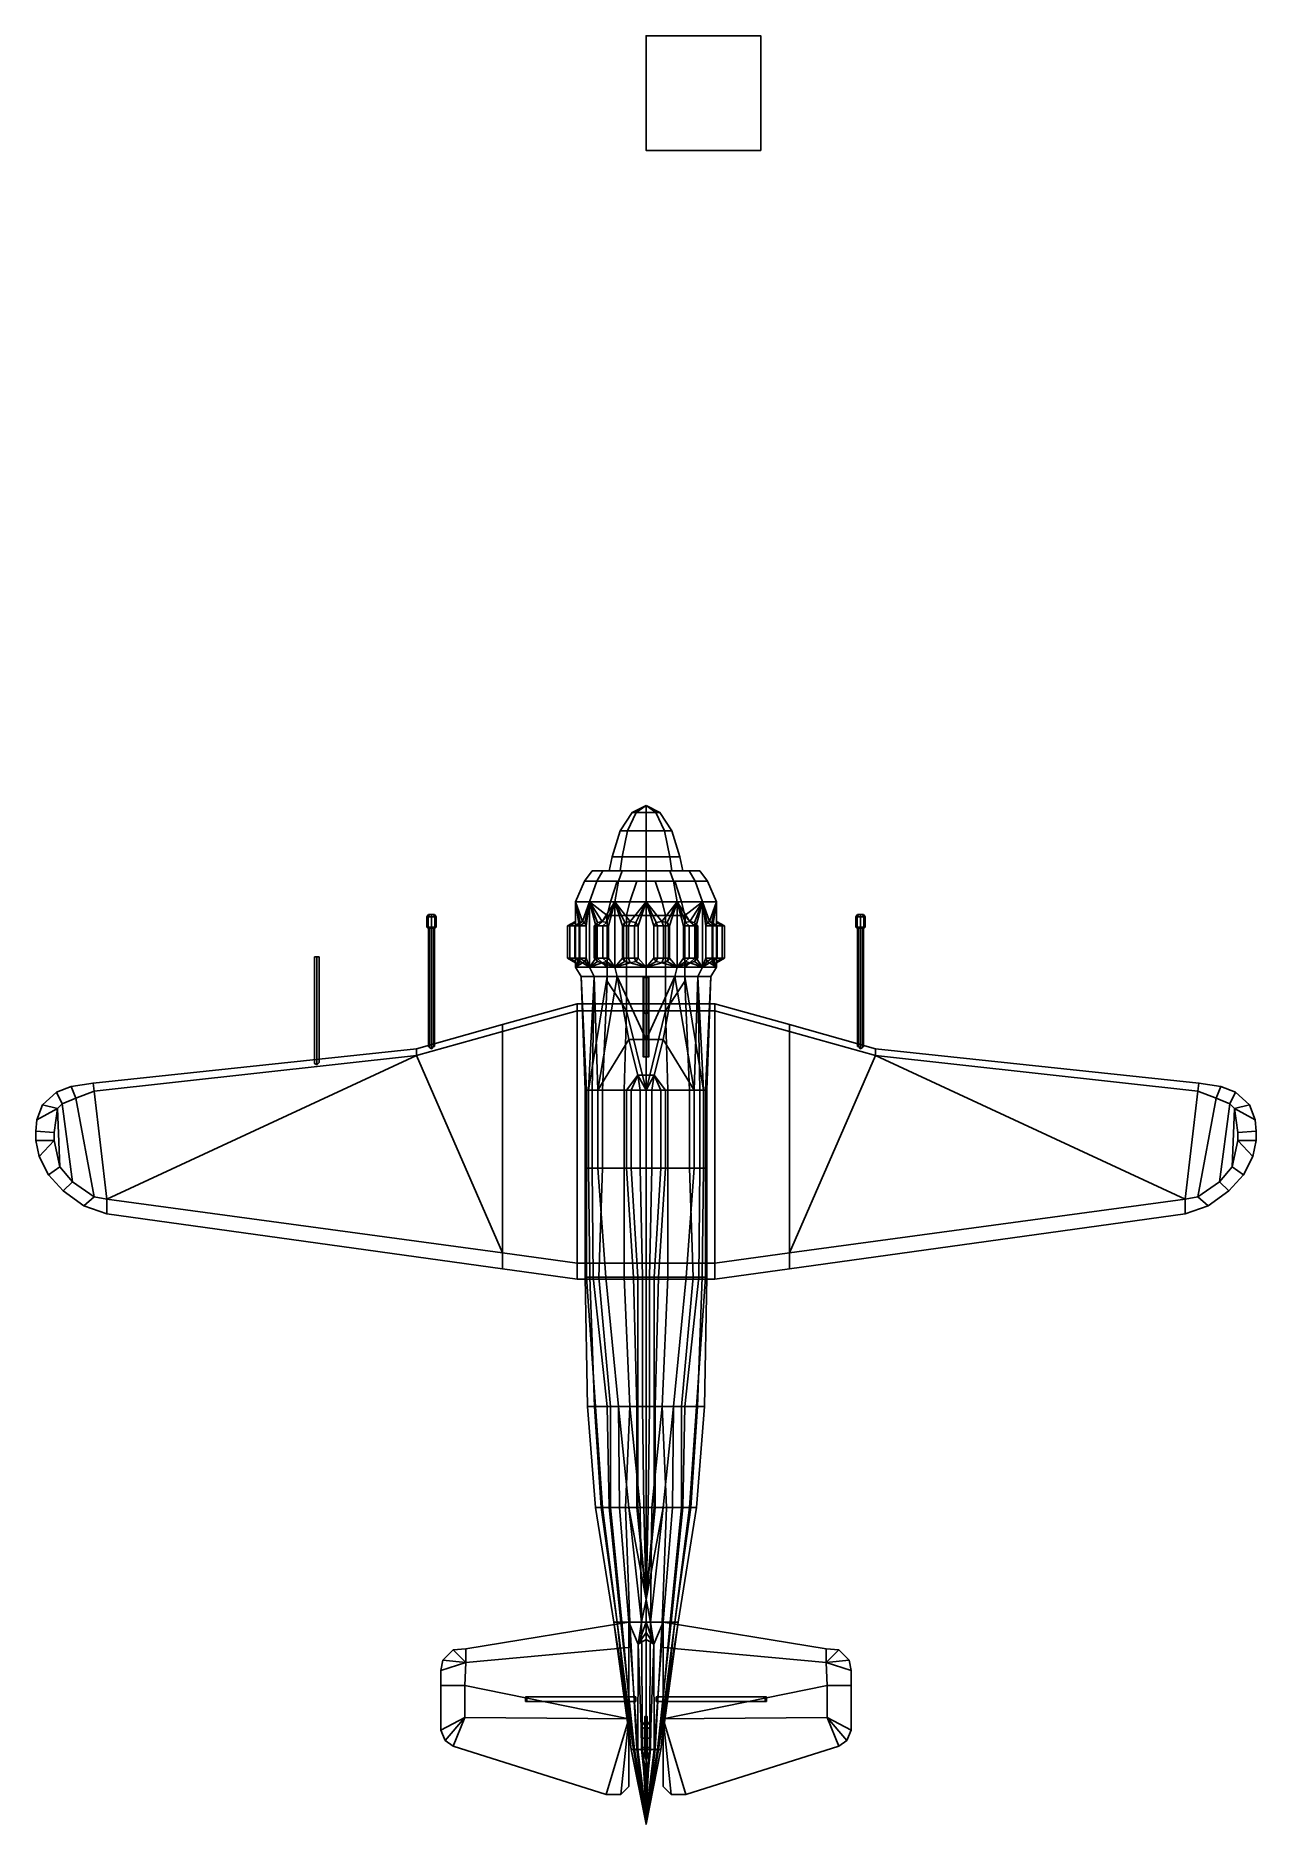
# Model space of a CAD drawing. Header units: millimetres. Extents: x -5.3 to 5.3, y -4.5 to 11.
import ezdxf

# ---------------------------------------------------------------- set-up
doc = ezdxf.new("R2010")
doc.units = ezdxf.units.MM
for name, color, linetype in [('addons', 3, 'Continuous'), ('h2', 6, 'Continuous'), ('prop', 1, 'Continuous')]:
    doc.layers.add(name, color=color, linetype=linetype)

msp = doc.modelspace()

# ---------------------------------------------------------------- linework, layer by layer
for points in [[(1, 11.04, -8.4), (1, 11.04, -9.4), (0, 11.04, -9.4), (0, 11.04, -8.4)], [(1, 11.04, -9.4), (1, 10.04, -9.4), (0, 10.04, -9.4), (0, 11.04, -9.4)], [(0, 11.04, -9.4), (0, 10.04, -9.4), (0, 10.04, -8.4), (0, 11.04, -8.4)], [(0, 11.04, -8.4), (0, 10.04, -8.4), (1, 10.04, -8.4), (1, 11.04, -8.4)], [(1, 10.04, -8.4), (1, 10.04, -9.4), (1, 11.04, -9.4), (1, 11.04, -8.4)], [(0, 10.04, -8.4), (0, 10.04, -9.4), (1, 10.04, -9.4), (1, 10.04, -8.4)], [(0, 3.67, 0.55), (0.239, 3.67, 0.496), (0.208, 3.76, 0.432), (0, 3.76, 0.48)], [(0.239, 3.67, -0.496), (0, 3.67, -0.55), (0, 3.76, -0.48), (0.208, 3.76, -0.432)], [(0, 3.76, 0.48), (0.208, 3.76, 0.432), (0.226, 3.76, 0.226), (0, 3.76, 0.32)], [(0.208, 3.76, -0.432), (0, 3.76, -0.48), (0, 3.76, -0.32), (0.226, 3.76, -0.226)], [(0.239, 3.67, 0.496), (0.43, 3.67, 0.343), (0.375, 3.76, 0.299), (0.208, 3.76, 0.432)], [(0.43, 3.67, -0.343), (0.239, 3.67, -0.496), (0.208, 3.76, -0.432), (0.375, 3.76, -0.299)], [(0.208, 3.76, 0.432), (0.375, 3.76, 0.299), (0.226, 3.76, 0.226)], [(0.375, 3.76, -0.299), (0.208, 3.76, -0.432), (0.226, 3.76, -0.226)], [(0.375, 3.76, 0.299), (0.468, 3.76, 0.107), (0.32, 3.76), (0.226, 3.76, 0.226)], [(0.468, 3.76, -0.107), (0.375, 3.76, -0.299), (0.226, 3.76, -0.226), (0.32, 3.76)], [(0.468, 3.76, 0.107), (0.468, 3.76, -0.107), (0.32, 3.76)], [(0.43, 3.67, 0.343), (0.536, 3.67, 0.122), (0.468, 3.76, 0.107), (0.375, 3.76, 0.299)], [(0.536, 3.67, -0.122), (0.43, 3.67, -0.343), (0.375, 3.76, -0.299), (0.468, 3.76, -0.107)], [(0.536, 3.67, 0.122), (0.536, 3.67, -0.122), (0.468, 3.76, -0.107), (0.468, 3.76, 0.107)], [(-0.25, 3.67, -0.61), (0.25, 3.67, -0.61), (0.08, 3.67, -0.75), (-0.08, 3.67, -0.75)], [(0, 3.67, -0.55), (0, 3.67, -0.55), (0.25, 3.67, -0.61), (-0.25, 3.67, -0.61)], [(-0.08, 3.67, -0.75), (0.08, 3.67, -0.75), (0.14, 3.49, -0.78), (-0.14, 3.49, -0.78)], [(0, 3.49, 0.63), (0.273, 3.49, 0.568), (0.239, 3.67, 0.496), (0, 3.67, 0.55)], [(0.25, 3.67, -0.61), (0.25, 3.67, -0.61), (0, 3.67, -0.55), (0.239, 3.67, -0.496)], [(0.08, 3.67, -0.75), (0.25, 3.67, -0.61), (0.31, 3.49, -0.64), (0.14, 3.49, -0.78)], [(0.273, 3.49, 0.568), (0.493, 3.49, 0.393), (0.43, 3.67, 0.343), (0.239, 3.67, 0.496)], [(0.25, 3.67, -0.61), (0.239, 3.67, -0.496), (0.25, 3.67, -0.486), (0.25, 3.67, -0.61)], [(0.493, 3.49, -0.393), (0.31, 3.49, -0.538), (0.25, 3.67, -0.486), (0.43, 3.67, -0.343)], [(0.25, 3.67, -0.61), (0.25, 3.67, -0.486), (0.31, 3.49, -0.538), (0.31, 3.49, -0.64)], [(0.493, 3.49, 0.393), (0.614, 3.49, 0.14), (0.536, 3.67, 0.122), (0.43, 3.67, 0.343)], [(0.614, 3.49, -0.14), (0.493, 3.49, -0.393), (0.43, 3.67, -0.343), (0.536, 3.67, -0.122)], [(0.614, 3.49, 0.14), (0.614, 3.49, -0.14), (0.536, 3.67, -0.122), (0.536, 3.67, 0.122)], [(-0.14, 3.49, -0.78), (0.14, 3.49, -0.78), (0.17, 3.37, -0.79), (-0.17, 3.37, -0.79)], [(0.273, 3.49, 0.568), (0, 3.49, 0.63), (0.137, 3.32, 0.599)], [(0, 3.49, 0.63), (0, 3.49, 0.63), (0.088, 3.31, 0.61), (0.137, 3.32, 0.599)], [(0, 3.49, 0.63), (0, 3.49, 0.63), (0.068, 3.28, 0.614), (0.088, 3.31, 0.61)], [(0.068, 3.28, 0.614), (0, 3.49, 0.63), (0, 2.92, 0.63), (0.068, 3, 0.614)], [(0.273, 3.49, 0.568), (0.273, 3.49, 0.568), (0.137, 3.32, 0.599), (0.185, 3.31, 0.588)], [(0.14, 3.49, -0.78), (0.31, 3.49, -0.64), (0.34, 3.37, -0.65), (0.17, 3.37, -0.79)], [(0.273, 3.49, 0.568), (0.273, 3.49, 0.568), (0.185, 3.31, 0.588), (0.205, 3.28, 0.583)], [(0.273, 3.49, 0.568), (0.205, 3.28, 0.583), (0.205, 3, 0.583), (0.273, 2.92, 0.568)], [(0.493, 3.49, 0.393), (0.273, 3.49, 0.568), (0.383, 3.32, 0.48)], [(0.273, 3.49, 0.568), (0.273, 3.49, 0.568), (0.344, 3.31, 0.511), (0.383, 3.32, 0.48)], [(0.273, 3.49, 0.568), (0.273, 3.49, 0.568), (0.328, 3.28, 0.524), (0.344, 3.31, 0.511)], [(0.328, 3.28, 0.524), (0.273, 3.49, 0.568), (0.273, 2.92, 0.568), (0.328, 3, 0.524)], [(0.31, 3.49, -0.538), (0.493, 3.49, -0.393), (0.34, 3.37, -0.514)], [(0.31, 3.49, -0.64), (0.31, 3.49, -0.538), (0.34, 3.37, -0.514), (0.34, 3.37, -0.65)], [(0.34, 3.37, -0.514), (0.493, 3.49, -0.393), (0.383, 3.32, -0.48)], [(0.493, 3.49, 0.393), (0.493, 3.49, 0.393), (0.383, 3.32, 0.48), (0.422, 3.31, 0.449)], [(0.493, 3.49, -0.393), (0.493, 3.49, -0.393), (0.422, 3.31, -0.449), (0.383, 3.32, -0.48)], [(0.493, 3.49, 0.393), (0.493, 3.49, 0.393), (0.422, 3.31, 0.449), (0.438, 3.28, 0.437)], [(0.493, 3.49, -0.393), (0.493, 3.49, -0.393), (0.438, 3.28, -0.437), (0.422, 3.31, -0.449)], [(0.493, 3.49, 0.393), (0.438, 3.28, 0.437), (0.438, 3, 0.437), (0.493, 2.92, 0.393)], [(0.438, 3.28, -0.437), (0.493, 3.49, -0.393), (0.493, 2.92, -0.393), (0.438, 3, -0.437)], [(0.493, 3.49, 0.393), (0.493, 3.49, 0.393), (0.532, 3.31, 0.312), (0.553, 3.32, 0.266)], [(0.493, 3.49, 0.393), (0.493, 3.49, 0.393), (0.523, 3.28, 0.33), (0.532, 3.31, 0.312)], [(0.523, 3.28, 0.33), (0.493, 3.49, 0.393), (0.493, 2.92, 0.393), (0.523, 3, 0.33)], [(0.493, 3.49, -0.393), (0.493, 3.49, -0.393), (0.553, 3.32, -0.266), (0.532, 3.31, -0.312)], [(0.493, 3.49, -0.393), (0.493, 3.49, -0.393), (0.532, 3.31, -0.312), (0.523, 3.28, -0.33)], [(0.493, 3.49, -0.393), (0.523, 3.28, -0.33), (0.523, 3, -0.33), (0.493, 2.92, -0.393)], [(0.614, 3.49, 0.14), (0.614, 3.49, 0.14), (0.553, 3.32, 0.266), (0.575, 3.31, 0.221)], [(0.614, 3.49, -0.14), (0.614, 3.49, -0.14), (0.575, 3.31, -0.221), (0.553, 3.32, -0.266)], [(0.614, 3.49, 0.14), (0.614, 3.49, 0.14), (0.575, 3.31, 0.221), (0.584, 3.28, 0.203)], [(0.614, 3.49, -0.14), (0.614, 3.49, -0.14), (0.584, 3.28, -0.203), (0.575, 3.31, -0.221)], [(0.614, 3.49, 0.14), (0.584, 3.28, 0.203), (0.584, 3, 0.203), (0.614, 2.92, 0.14)], [(0.584, 3.28, -0.203), (0.614, 3.49, -0.14), (0.614, 2.92, -0.14), (0.584, 3, -0.203)], [(0.614, 3.28, 0.07), (0.614, 3.49, 0.14), (0.614, 2.92, 0.14), (0.614, 3, 0.07)], [(0.614, 3.49, -0.14), (0.614, 3.28, -0.07), (0.614, 3, -0.07), (0.614, 2.92, -0.14)], [(0.614, 3.49, 0.14), (0.614, 3.49, 0.14), (0.614, 3.28, 0.07), (0.614, 3.31, 0.05)], [(0.614, 3.49, 0.14), (0.614, 3.49, 0.14), (0.614, 3.31, 0.05), (0.614, 3.32)], [(0.614, 3.49, -0.14), (0.614, 3.49, 0.14), (0.614, 3.32)], [(0.614, 3.49, -0.14), (0.614, 3.49, -0.14), (0.614, 3.31, -0.05), (0.614, 3.28, -0.07)], [(0.614, 3.49, -0.14), (0.614, 3.49, -0.14), (0.614, 3.32), (0.614, 3.31, -0.05)], [(-1.888, 3.38, -0.572), (-1.895, 3.38, -0.59), (-1.91, 3.36, -0.59), (-1.898, 3.36, -0.562)], [(-1.895, 3.38, -0.59), (-1.888, 3.38, -0.608), (-1.898, 3.36, -0.618), (-1.91, 3.36, -0.59)], [(-1.898, 3.36, -0.562), (-1.91, 3.36, -0.59), (-1.91, 3.27, -0.59), (-1.898, 3.27, -0.562)], [(-1.91, 3.36, -0.59), (-1.898, 3.36, -0.618), (-1.898, 3.27, -0.618), (-1.91, 3.27, -0.59)], [(-1.87, 3.38, -0.565), (-1.888, 3.38, -0.572), (-1.898, 3.36, -0.562), (-1.87, 3.36, -0.55)], [(-1.888, 3.38, -0.608), (-1.87, 3.38, -0.615), (-1.87, 3.36, -0.63), (-1.898, 3.36, -0.618)], [(-1.87, 3.36, -0.55), (-1.898, 3.36, -0.562), (-1.898, 3.27, -0.562), (-1.87, 3.27, -0.55)], [(-1.898, 3.36, -0.618), (-1.87, 3.36, -0.63), (-1.87, 3.27, -0.63), (-1.898, 3.27, -0.618)], [(-1.852, 3.38, -0.572), (-1.895, 3.38, -0.59), (-1.888, 3.38, -0.572), (-1.87, 3.38, -0.565)], [(-1.845, 3.38, -0.59), (-1.888, 3.38, -0.608), (-1.895, 3.38, -0.59), (-1.852, 3.38, -0.572)], [(-1.852, 3.38, -0.608), (-1.87, 3.38, -0.615), (-1.888, 3.38, -0.608), (-1.845, 3.38, -0.59)], [(-1.852, 3.38, -0.572), (-1.87, 3.38, -0.565), (-1.87, 3.36, -0.55), (-1.842, 3.36, -0.562)], [(-1.87, 3.38, -0.615), (-1.852, 3.38, -0.608), (-1.842, 3.36, -0.618), (-1.87, 3.36, -0.63)], [(-1.842, 3.36, -0.562), (-1.87, 3.36, -0.55), (-1.87, 3.27, -0.55), (-1.842, 3.27, -0.562)], [(-1.87, 3.36, -0.63), (-1.842, 3.36, -0.618), (-1.842, 3.27, -0.618), (-1.87, 3.27, -0.63)], [(-1.845, 3.38, -0.59), (-1.852, 3.38, -0.572), (-1.842, 3.36, -0.562), (-1.83, 3.36, -0.59)], [(-1.852, 3.38, -0.608), (-1.845, 3.38, -0.59), (-1.83, 3.36, -0.59), (-1.842, 3.36, -0.618)], [(-1.83, 3.36, -0.59), (-1.842, 3.36, -0.562), (-1.842, 3.27, -0.562), (-1.83, 3.27, -0.59)], [(-1.842, 3.36, -0.618), (-1.83, 3.36, -0.59), (-1.83, 3.27, -0.59), (-1.842, 3.27, -0.618)], [(-0.17, 3.37, -0.79), (0.17, 3.37, -0.79), (0.17, 2.92, -0.79), (-0.17, 2.92, -0.79)], [(0.088, 3.31, 0.61), (0.088, 3.31, 0.61), (0.068, 3.28, 0.614), (0.099, 3.28, 0.658)], [(0.099, 3.28, 0.658), (0.068, 3.28, 0.614), (0.068, 3, 0.614), (0.099, 3, 0.658)], [(0.137, 3.32, 0.599), (0.088, 3.31, 0.61), (0.099, 3.28, 0.658), (0.152, 3.28, 0.667)], [(0.152, 3.28, 0.667), (0.099, 3.28, 0.658), (0.099, 3, 0.658), (0.152, 3, 0.667)], [(0.185, 3.31, 0.588), (0.137, 3.32, 0.599), (0.152, 3.28, 0.667), (0.196, 3.28, 0.636)], [(0.196, 3.28, 0.636), (0.152, 3.28, 0.667), (0.152, 3, 0.667), (0.196, 3, 0.636)], [(0.17, 3.37, -0.79), (0.34, 3.37, -0.65), (0.34, 2.92, -0.65), (0.17, 2.92, -0.79)], [(0.205, 3.28, 0.583), (0.185, 3.31, 0.588), (0.196, 3.28, 0.636), (0.205, 3.28, 0.583)], [(0.205, 3.28, 0.583), (0.196, 3.28, 0.636), (0.196, 3, 0.636), (0.205, 3, 0.583)], [(0.344, 3.31, 0.511), (0.344, 3.31, 0.511), (0.328, 3.28, 0.524), (0.375, 3.28, 0.55)], [(0.328, 3.28, -0.524), (0.344, 3.31, -0.511), (0.375, 3.28, -0.55), (0.328, 3.28, -0.524)], [(0.375, 3.28, 0.55), (0.328, 3.28, 0.524), (0.328, 3, 0.524), (0.375, 3, 0.55)], [(0.328, 3.28, -0.524), (0.375, 3.28, -0.55), (0.375, 3, -0.55), (0.328, 3, -0.524)], [(0.34, 3.37, -0.514), (0.34, 3.37, -0.514), (0.383, 3.32, -0.48), (0.344, 3.31, -0.511)], [(0.34, 3.37, -0.514), (0.34, 3.37, -0.514), (0.344, 3.31, -0.511), (0.34, 3.303, -0.514)], [(0.34, 3.37, -0.65), (0.34, 3.37, -0.514), (0.34, 2.92, -0.514), (0.34, 2.92, -0.65)], [(0.383, 3.32, 0.48), (0.344, 3.31, 0.511), (0.375, 3.28, 0.55), (0.427, 3.28, 0.535)], [(0.344, 3.31, -0.511), (0.383, 3.32, -0.48), (0.427, 3.28, -0.535), (0.375, 3.28, -0.55)], [(0.427, 3.28, 0.535), (0.375, 3.28, 0.55), (0.375, 3, 0.55), (0.427, 3, 0.535)], [(0.375, 3.28, -0.55), (0.427, 3.28, -0.535), (0.427, 3, -0.535), (0.375, 3, -0.55)], [(0.422, 3.31, 0.449), (0.383, 3.32, 0.48), (0.427, 3.28, 0.535), (0.453, 3.28, 0.488)], [(0.383, 3.32, -0.48), (0.422, 3.31, -0.449), (0.453, 3.28, -0.488), (0.427, 3.28, -0.535)], [(0.438, 3.28, 0.437), (0.422, 3.31, 0.449), (0.453, 3.28, 0.488), (0.438, 3.28, 0.437)], [(0.422, 3.31, -0.449), (0.422, 3.31, -0.449), (0.438, 3.28, -0.437), (0.453, 3.28, -0.488)], [(0.453, 3.28, 0.488), (0.427, 3.28, 0.535), (0.427, 3, 0.535), (0.453, 3, 0.488)], [(0.427, 3.28, -0.535), (0.453, 3.28, -0.488), (0.453, 3, -0.488), (0.427, 3, -0.535)], [(0.438, 3.28, 0.437), (0.453, 3.28, 0.488), (0.453, 3, 0.488), (0.438, 3, 0.437)], [(0.453, 3.28, -0.488), (0.438, 3.28, -0.437), (0.438, 3, -0.437), (0.453, 3, -0.488)], [(0.532, 3.31, 0.312), (0.532, 3.31, 0.312), (0.523, 3.28, 0.33), (0.576, 3.28, 0.333)], [(0.523, 3.28, -0.33), (0.532, 3.31, -0.312), (0.576, 3.28, -0.333), (0.523, 3.28, -0.33)], [(0.576, 3.28, 0.333), (0.523, 3.28, 0.33), (0.523, 3, 0.33), (0.576, 3, 0.333)], [(0.523, 3.28, -0.33), (0.576, 3.28, -0.333), (0.576, 3, -0.333), (0.523, 3, -0.33)], [(0.553, 3.32, 0.266), (0.532, 3.31, 0.312), (0.576, 3.28, 0.333), (0.616, 3.28, 0.297)], [(0.532, 3.31, -0.312), (0.553, 3.32, -0.266), (0.616, 3.28, -0.297), (0.576, 3.28, -0.333)], [(0.575, 3.31, 0.221), (0.553, 3.32, 0.266), (0.616, 3.28, 0.297), (0.619, 3.28, 0.243)], [(0.553, 3.32, -0.266), (0.575, 3.31, -0.221), (0.619, 3.28, -0.243), (0.616, 3.28, -0.297)], [(0.584, 3.28, 0.203), (0.575, 3.31, 0.221), (0.619, 3.28, 0.243), (0.584, 3.28, 0.203)], [(0.575, 3.31, -0.221), (0.575, 3.31, -0.221), (0.584, 3.28, -0.203), (0.619, 3.28, -0.243)], [(0.616, 3.28, 0.297), (0.576, 3.28, 0.333), (0.576, 3, 0.333), (0.616, 3, 0.297)], [(0.576, 3.28, -0.333), (0.616, 3.28, -0.297), (0.616, 3, -0.297), (0.576, 3, -0.333)], [(0.584, 3.28, 0.203), (0.619, 3.28, 0.243), (0.619, 3, 0.243), (0.584, 3, 0.203)], [(0.619, 3.28, -0.243), (0.584, 3.28, -0.203), (0.584, 3, -0.203), (0.619, 3, -0.243)], [(0.614, 3.32), (0.614, 3.31, 0.05), (0.664, 3.28, 0.049), (0.684, 3.28)], [(0.614, 3.31, -0.05), (0.614, 3.32), (0.684, 3.28), (0.664, 3.28, -0.049)], [(0.614, 3.31, 0.05), (0.614, 3.31, 0.05), (0.614, 3.28, 0.07), (0.664, 3.28, 0.049)], [(0.614, 3.28, -0.07), (0.614, 3.31, -0.05), (0.664, 3.28, -0.049), (0.614, 3.28, -0.07)], [(0.664, 3.28, 0.049), (0.614, 3.28, 0.07), (0.614, 3, 0.07), (0.664, 3, 0.049)], [(0.614, 3.28, -0.07), (0.664, 3.28, -0.049), (0.664, 3, -0.049), (0.614, 3, -0.07)], [(0.619, 3.28, 0.243), (0.616, 3.28, 0.297), (0.616, 3, 0.297), (0.619, 3, 0.243)], [(0.616, 3.28, -0.297), (0.619, 3.28, -0.243), (0.619, 3, -0.243), (0.616, 3, -0.297)], [(0.684, 3.28), (0.664, 3.28, 0.049), (0.664, 3, 0.049), (0.684, 3)], [(0.664, 3.28, -0.049), (0.684, 3.28), (0.684, 3), (0.664, 3, -0.049)], [(-1.888, 3.26, -0.608), (-1.895, 3.26, -0.59), (-1.91, 3.27, -0.59), (-1.898, 3.27, -0.618)], [(-1.895, 3.26, -0.59), (-1.888, 3.26, -0.572), (-1.898, 3.27, -0.562), (-1.91, 3.27, -0.59)], [(-1.87, 3.26, -0.615), (-1.888, 3.26, -0.608), (-1.898, 3.27, -0.618), (-1.87, 3.27, -0.63)], [(-1.888, 3.26, -0.572), (-1.87, 3.26, -0.565), (-1.87, 3.27, -0.55), (-1.898, 3.27, -0.562)], [(-1.888, 3.26, -0.572), (-1.895, 3.26, -0.59), (-1.895, 2.23, -0.59), (-1.888, 2.22, -0.572)], [(-1.895, 3.26, -0.59), (-1.888, 3.26, -0.608), (-1.888, 2.22, -0.608), (-1.895, 2.23, -0.59)], [(-1.87, 3.26, -0.565), (-1.888, 3.26, -0.572), (-1.888, 2.22, -0.572), (-1.87, 2.21, -0.565)], [(-1.888, 3.26, -0.608), (-1.87, 3.26, -0.615), (-1.87, 2.21, -0.615), (-1.888, 2.22, -0.608)], [(-1.852, 3.26, -0.608), (-1.87, 3.26, -0.615), (-1.87, 3.27, -0.63), (-1.842, 3.27, -0.618)], [(-1.87, 3.26, -0.565), (-1.852, 3.26, -0.572), (-1.842, 3.27, -0.562), (-1.87, 3.27, -0.55)], [(-1.852, 3.26, -0.572), (-1.87, 3.26, -0.565), (-1.87, 2.21, -0.565), (-1.852, 2.23, -0.572)], [(-1.87, 3.26, -0.615), (-1.852, 3.26, -0.608), (-1.852, 2.23, -0.608), (-1.87, 2.21, -0.615)], [(-1.845, 3.26, -0.59), (-1.852, 3.26, -0.608), (-1.842, 3.27, -0.618), (-1.83, 3.27, -0.59)], [(-1.852, 3.26, -0.572), (-1.845, 3.26, -0.59), (-1.83, 3.27, -0.59), (-1.842, 3.27, -0.562)], [(-1.845, 3.26, -0.59), (-1.852, 3.26, -0.572), (-1.852, 2.23, -0.572), (-1.845, 2.23, -0.59)], [(-1.852, 3.26, -0.608), (-1.845, 3.26, -0.59), (-1.845, 2.23, -0.59), (-1.852, 2.23, -0.608)], [(-2.87, 3.01, -0.4), (-2.89, 3.01, -0.42), (-2.89, 2.08, -0.42), (-2.87, 2.07, -0.4)], [(-2.89, 3.01, -0.42), (-2.87, 3.01, -0.44), (-2.87, 2.07, -0.44), (-2.89, 2.08, -0.42)], [(-2.85, 3.01, -0.42), (-2.87, 3.01, -0.44), (-2.89, 3.01, -0.42), (-2.87, 3.01, -0.4)], [(-2.85, 3.01, -0.42), (-2.87, 3.01, -0.4), (-2.87, 2.07, -0.4), (-2.85, 2.09, -0.42)], [(-2.87, 3.01, -0.44), (-2.85, 3.01, -0.42), (-2.85, 2.09, -0.42), (-2.87, 2.07, -0.44)], [(0, 2.92, 0.63), (0, 2.92, 0.63), (0.088, 2.97, 0.61), (0.068, 3, 0.614)], [(0, 2.92, 0.63), (0, 2.92, 0.63), (0.137, 2.96, 0.599), (0.088, 2.97, 0.61)], [(0.068, 3, 0.614), (0.088, 2.97, 0.61), (0.099, 3, 0.658), (0.068, 3, 0.614)], [(0.088, 2.97, 0.61), (0.137, 2.96, 0.599), (0.152, 3, 0.667), (0.099, 3, 0.658)], [(0.137, 2.96, 0.599), (0.185, 2.97, 0.588), (0.196, 3, 0.636), (0.152, 3, 0.667)], [(0.273, 2.92, 0.568), (0.273, 2.92, 0.568), (0.185, 2.97, 0.588), (0.137, 2.96, 0.599)], [(0.273, 2.92, 0.568), (0.273, 2.92, 0.568), (0.205, 3, 0.583), (0.185, 2.97, 0.588)], [(0.185, 2.97, 0.588), (0.185, 2.97, 0.588), (0.205, 3, 0.583), (0.196, 3, 0.636)], [(0.273, 2.92, 0.568), (0.273, 2.92, 0.568), (0.344, 2.97, 0.511), (0.328, 3, 0.524)], [(0.273, 2.92, 0.568), (0.273, 2.92, 0.568), (0.383, 2.96, 0.48), (0.344, 2.97, 0.511)], [(0.328, 3, 0.524), (0.344, 2.97, 0.511), (0.375, 3, 0.55), (0.328, 3, 0.524)], [(0.344, 2.97, -0.511), (0.344, 2.97, -0.511), (0.328, 3, -0.524), (0.375, 3, -0.55)], [(0.34, 2.92, -0.514), (0.34, 2.92, -0.514), (0.34, 2.977, -0.514), (0.344, 2.97, -0.511)], [(0.34, 2.92, -0.514), (0.34, 2.92, -0.514), (0.344, 2.97, -0.511), (0.383, 2.96, -0.48)], [(0.344, 2.97, 0.511), (0.383, 2.96, 0.48), (0.427, 3, 0.535), (0.375, 3, 0.55)], [(0.383, 2.96, -0.48), (0.344, 2.97, -0.511), (0.375, 3, -0.55), (0.427, 3, -0.535)], [(0.383, 2.96, 0.48), (0.422, 2.97, 0.449), (0.453, 3, 0.488), (0.427, 3, 0.535)], [(0.422, 2.97, -0.449), (0.383, 2.96, -0.48), (0.427, 3, -0.535), (0.453, 3, -0.488)], [(0.493, 2.92, 0.393), (0.493, 2.92, 0.393), (0.422, 2.97, 0.449), (0.383, 2.96, 0.48)], [(0.493, 2.92, -0.393), (0.493, 2.92, -0.393), (0.383, 2.96, -0.48), (0.422, 2.97, -0.449)], [(0.493, 2.92, 0.393), (0.493, 2.92, 0.393), (0.438, 3, 0.437), (0.422, 2.97, 0.449)], [(0.422, 2.97, 0.449), (0.422, 2.97, 0.449), (0.438, 3, 0.437), (0.453, 3, 0.488)], [(0.493, 2.92, -0.393), (0.493, 2.92, -0.393), (0.422, 2.97, -0.449), (0.438, 3, -0.437)], [(0.438, 3, -0.437), (0.422, 2.97, -0.449), (0.453, 3, -0.488), (0.438, 3, -0.437)], [(0.493, 2.92, 0.393), (0.493, 2.92, 0.393), (0.532, 2.97, 0.312), (0.523, 3, 0.33)], [(0.493, 2.92, -0.393), (0.493, 2.92, -0.393), (0.523, 3, -0.33), (0.532, 2.97, -0.312)], [(0.493, 2.92, 0.393), (0.493, 2.92, 0.393), (0.553, 2.96, 0.266), (0.532, 2.97, 0.312)], [(0.493, 2.92, -0.393), (0.493, 2.92, -0.393), (0.532, 2.97, -0.312), (0.553, 2.96, -0.266)], [(0.523, 3, 0.33), (0.532, 2.97, 0.312), (0.576, 3, 0.333), (0.523, 3, 0.33)], [(0.532, 2.97, -0.312), (0.532, 2.97, -0.312), (0.523, 3, -0.33), (0.576, 3, -0.333)], [(0.532, 2.97, 0.312), (0.553, 2.96, 0.266), (0.616, 3, 0.297), (0.576, 3, 0.333)], [(0.553, 2.96, -0.266), (0.532, 2.97, -0.312), (0.576, 3, -0.333), (0.616, 3, -0.297)], [(0.553, 2.96, 0.266), (0.575, 2.97, 0.221), (0.619, 3, 0.243), (0.616, 3, 0.297)], [(0.575, 2.97, -0.221), (0.553, 2.96, -0.266), (0.616, 3, -0.297), (0.619, 3, -0.243)], [(0.614, 2.92, 0.14), (0.614, 2.92, 0.14), (0.575, 2.97, 0.221), (0.553, 2.96, 0.266)], [(0.614, 2.92, -0.14), (0.614, 2.92, -0.14), (0.553, 2.96, -0.266), (0.575, 2.97, -0.221)], [(0.614, 2.92, 0.14), (0.614, 2.92, 0.14), (0.584, 3, 0.203), (0.575, 2.97, 0.221)], [(0.575, 2.97, 0.221), (0.575, 2.97, 0.221), (0.584, 3, 0.203), (0.619, 3, 0.243)], [(0.614, 2.92, -0.14), (0.614, 2.92, -0.14), (0.575, 2.97, -0.221), (0.584, 3, -0.203)], [(0.584, 3, -0.203), (0.575, 2.97, -0.221), (0.619, 3, -0.243), (0.584, 3, -0.203)], [(0.614, 3, 0.07), (0.614, 2.97, 0.05), (0.664, 3, 0.049), (0.614, 3, 0.07)], [(0.614, 2.97, 0.05), (0.614, 2.96), (0.684, 3), (0.664, 3, 0.049)], [(0.614, 2.96), (0.614, 2.97, -0.05), (0.664, 3, -0.049), (0.684, 3)], [(0.614, 2.97, -0.05), (0.614, 2.97, -0.05), (0.614, 3, -0.07), (0.664, 3, -0.049)], [(0.614, 2.92, 0.14), (0.614, 2.92, 0.14), (0.614, 2.97, 0.05), (0.614, 3, 0.07)], [(0.614, 2.92, -0.14), (0.614, 2.92, -0.14), (0.614, 3, -0.07), (0.614, 2.97, -0.05)], [(0.614, 2.92, 0.14), (0.614, 2.92, 0.14), (0.614, 2.96), (0.614, 2.97, 0.05)], [(0.614, 2.92, -0.14), (0.614, 2.92, -0.14), (0.614, 2.97, -0.05), (0.614, 2.96)], [(-0.17, 2.92, -0.79), (0.17, 2.92, -0.79), (0.17, 2.84, -0.78), (-0.17, 2.84, -0.78)], [(-0.17, 2.84, -0.78), (0.17, 2.84, -0.78), (0.17, 2.54, -0.76), (-0.17, 2.54, -0.76)], [(0, 2.92, 0.63), (0.273, 2.92, 0.568), (0.137, 2.96, 0.599)], [(0.273, 2.92, 0.568), (0, 2.92, 0.63), (0, 2.84, 0.58), (0.252, 2.84, 0.523)], [(0.252, 2.84, 0.523), (0, 2.84, 0.58), (0, 2.29, 0.58)], [(0.252, 2.84, 0.523), (0, 2.29, 0.58), (0.15, 2.29, 0.58)], [(0.252, 2.84, 0.523), (0.15, 2.29, 0.58), (0.42, 1.85, 0.37)], [(0.17, 2.92, -0.79), (0.34, 2.92, -0.65), (0.34, 2.84, -0.64), (0.17, 2.84, -0.78)], [(0.17, 2.84, -0.78), (0.34, 2.84, -0.64), (0.34, 2.8, -0.62), (0.17, 2.54, -0.76)], [(0.493, 2.92, 0.393), (0.273, 2.92, 0.568), (0.252, 2.84, 0.523), (0.453, 2.84, 0.362)], [(0.453, 2.84, 0.362), (0.252, 2.84, 0.523), (0.42, 1.85, 0.37)], [(0.273, 2.92, 0.568), (0.493, 2.92, 0.393), (0.383, 2.96, 0.48)], [(0.493, 2.92, -0.393), (0.34, 2.92, -0.514), (0.383, 2.96, -0.48)], [(0.34, 2.92, -0.514), (0.493, 2.92, -0.393), (0.453, 2.84, -0.362), (0.34, 2.84, -0.452)], [(0.34, 2.92, -0.65), (0.34, 2.92, -0.514), (0.34, 2.84, -0.452), (0.34, 2.84, -0.64)], [(0.34, 2.84, -0.64), (0.34, 2.84, -0.452), (0.34, 2.84, -0.452), (0.34, 2.8, -0.62)], [(0.5, 1.85, -0.46), (0.38, 1.85, -0.6), (0.34, 2.8, -0.62), (0.34, 2.84, -0.452)], [(0.5, 1.85, -0.46), (0.5, 1.85, -0.46), (0.34, 2.84, -0.452), (0.453, 2.84, -0.362)], [(0.42, 1.85, 0.37), (0.47, 1.85, 0.31), (0.453, 2.84, 0.362)], [(0.493, 2.92, -0.393), (0.614, 2.92, -0.14), (0.565, 2.84, -0.129), (0.453, 2.84, -0.362)], [(0.614, 2.92, 0.14), (0.493, 2.92, 0.393), (0.453, 2.84, 0.362), (0.565, 2.84, 0.129)], [(0.53, 1.85, -0.16), (0.5, 1.85, -0.46), (0.453, 2.84, -0.362), (0.565, 2.84, -0.129)], [(0.47, 1.85, 0.31), (0.52, 1.85, 0.15), (0.565, 2.84, 0.129), (0.453, 2.84, 0.362)], [(0.493, 2.92, 0.393), (0.614, 2.92, 0.14), (0.553, 2.96, 0.266)], [(0.614, 2.92, -0.14), (0.493, 2.92, -0.393), (0.553, 2.96, -0.266)], [(0.52, 1.85, 0.15), (0.53, 1.85, 0.07), (0.565, 2.84, 0.129)], [(0.565, 2.84, -0.129), (0.565, 2.84, 0.129), (0.53, 1.85, 0.07), (0.53, 1.85, -0.16)], [(0.614, 2.92, -0.14), (0.614, 2.92, 0.14), (0.565, 2.84, 0.129), (0.565, 2.84, -0.129)], [(0.614, 2.92, 0.14), (0.614, 2.92, -0.14), (0.614, 2.96)], [(0.38, 1.85, -0.6), (0.19, 1.85, -0.69), (0.17, 2.54, -0.76), (0.34, 2.8, -0.62)], [(-1.25, 2.42, -0.693), (-1.25, 2.36, -0.5), (-0.6, 2.54, -0.58), (-0.6, 2.6, -0.8)], [(-1.25, 2.36, -0.766), (-1.25, 2.42, -0.693), (-0.6, 2.6, -0.8), (-0.6, 2.54, -0.88)], [(-1.25, 2.36, -0.5), (-1.25, 0.43, -0.5), (-0.6, 0.34, -0.58), (-0.6, 2.54, -0.58)], [(-0.6, 2.54, -0.88), (-0.6, 0.34, -0.88), (-1.25, 0.43, -0.766), (-1.25, 2.36, -0.766)], [(-0.6, 2.54, -0.88), (-0.6, 2.6, -0.8), (0.6, 2.6, -0.8), (0.6, 2.54, -0.88)], [(-0.6, 2.6, -0.8), (-0.6, 2.54, -0.58), (0.6, 2.54, -0.58), (0.6, 2.6, -0.8)], [(-0.6, 2.54, -0.58), (-0.6, 0.34, -0.58), (0.6, 0.34, -0.58), (0.6, 2.54, -0.58)], [(-0.6, 0.34, -0.88), (-0.6, 2.54, -0.88), (0.6, 2.54, -0.88), (0.6, 0.34, -0.88)], [(-0.17, 2.54, -0.76), (0.17, 2.54, -0.76), (0, 1.85, -0.72)], [(-2, 2.15, -0.634), (-2, 2.21, -0.569), (-1.25, 2.42, -0.693), (-1.25, 2.36, -0.766)], [(-2, 2.21, -0.569), (-2, 2.15, -0.409), (-1.25, 2.36, -0.5), (-1.25, 2.42, -0.693)], [(-2, 2.15, -0.409), (-1.25, 0.43, -0.5), (-1.25, 0.43, -0.5), (-1.25, 2.36, -0.5)], [(-1.25, 0.43, -0.766), (-2, 2.15, -0.634), (-1.25, 2.36, -0.766), (-1.25, 0.43, -0.766)], [(-4.82, 1.91, -0.103), (-4.81, 1.84, -0.065), (-2, 2.15, -0.409), (-2, 2.21, -0.569)], [(-4.81, 1.84, -0.141), (-4.82, 1.91, -0.103), (-2, 2.21, -0.569), (-2, 2.15, -0.634)], [(0, 1.98, 0.84), (0.07, 1.98, 0.84), (0.15, 2.29, 0.58), (0, 2.29, 0.58)], [(0.07, 1.98, 0.84), (0.17, 1.85, 0.84), (0.42, 1.85, 0.37), (0.15, 2.29, 0.58)], [(-2, 2.15, -0.409), (-4.81, 1.84, -0.065), (-4.81, 1.84, -0.065), (-4.7, 0.9, -0.078)], [(-2, 2.15, -0.634), (-4.7, 0.9, -0.161), (-4.81, 1.84, -0.141), (-2, 2.15, -0.634)], [(-2, 2.15, -0.409), (-4.7, 0.9, -0.078), (-4.7, 0.9, -0.078), (-1.25, 0.43, -0.5)], [(-2, 2.15, -0.634), (-1.25, 0.43, -0.766), (-4.7, 0.9, -0.161), (-2, 2.15, -0.634)], [(-5.09, 1.73, -0.092), (-5.14, 1.83, -0.05), (-5.01, 1.88, -0.071), (-4.97, 1.78, -0.113)], [(-5.14, 1.83, -0.05), (-5.09, 1.73, -0.031), (-4.97, 1.78, -0.045), (-5.01, 1.88, -0.071)], [(-5.01, 1.88, -0.071), (-4.97, 1.78, -0.045), (-4.81, 1.84, -0.065), (-4.82, 1.91, -0.103)], [(-4.97, 1.78, -0.113), (-5.01, 1.88, -0.071), (-4.82, 1.91, -0.103), (-4.81, 1.84, -0.141)], [(0, 1.85, 0.94), (0, 1.85, 0.94), (0.07, 1.98, 0.84), (0, 1.98, 0.84)], [(0, 1.85, 0.94), (0, 1.85, 0.94), (0.05, 1.85, 0.93), (0.07, 1.98, 0.84)], [(0.05, 1.85, 0.93), (0.05, 1.85, 0.93), (0.13, 1.85, 0.89), (0.07, 1.98, 0.84)], [(0.13, 1.85, 0.89), (0.13, 1.85, 0.89), (0.17, 1.85, 0.84), (0.07, 1.98, 0.84)], [(-5.13, 1.69, -0.085), (-5.31, 1.59, -0.022), (-5.26, 1.72, -0.03), (-5.13, 1.69, -0.085)], [(-5.31, 1.59, -0.022), (-5.13, 1.69, -0.026), (-5.13, 1.69, -0.026), (-5.26, 1.72, -0.03)], [(-5.26, 1.72, -0.03), (-5.13, 1.69, -0.026), (-5.09, 1.73, -0.031), (-5.14, 1.83, -0.05)], [(-5.13, 1.69, -0.085), (-5.26, 1.72, -0.03), (-5.14, 1.83, -0.05), (-5.09, 1.73, -0.092)], [(-5, 1.05, -0.042), (-5.09, 1.73, -0.031), (-5.13, 1.69, -0.026), (-5.11, 1.18, -0.028)], [(-5, 1.05, -0.108), (-5.11, 1.18, -0.089), (-5.13, 1.69, -0.085), (-5.09, 1.73, -0.092)], [(-4.81, 0.92, -0.065), (-4.97, 1.78, -0.045), (-5.09, 1.73, -0.031), (-5, 1.05, -0.042)], [(-4.81, 0.92, -0.141), (-5, 1.05, -0.108), (-5.09, 1.73, -0.092), (-4.97, 1.78, -0.113)], [(-4.7, 0.9, -0.078), (-4.81, 1.84, -0.065), (-4.97, 1.78, -0.045), (-4.81, 0.92, -0.065)], [(-4.7, 0.9, -0.161), (-4.81, 0.92, -0.141), (-4.97, 1.78, -0.113), (-4.81, 1.84, -0.141)], [(0.19, 1.17, -0.69), (0, 1.17, -0.72), (0, 1.85, -0.72), (0.19, 1.85, -0.69)], [(0, 1.17, 0.94), (0.05, 1.17, 0.93), (0.05, 1.85, 0.93), (0, 1.85, 0.94)], [(0.05, 1.17, 0.93), (0.13, 1.17, 0.89), (0.13, 1.85, 0.89), (0.05, 1.85, 0.93)], [(0.13, 1.17, 0.89), (0.17, 1.17, 0.84), (0.17, 1.85, 0.84), (0.13, 1.85, 0.89)], [(0.17, 1.17, 0.84), (0.42, 1.17, 0.37), (0.42, 1.85, 0.37), (0.17, 1.85, 0.84)], [(0.38, 1.17, -0.6), (0.19, 1.17, -0.69), (0.19, 1.85, -0.69), (0.38, 1.85, -0.6)], [(0.5, 1.17, -0.46), (0.38, 1.17, -0.6), (0.38, 1.85, -0.6), (0.5, 1.85, -0.46)], [(0.42, 1.17, 0.37), (0.47, 1.17, 0.31), (0.47, 1.85, 0.31), (0.42, 1.85, 0.37)], [(0.47, 1.17, 0.31), (0.52, 1.17, 0.15), (0.52, 1.85, 0.15), (0.47, 1.85, 0.31)], [(0.53, 1.17, -0.16), (0.5, 1.17, -0.46), (0.5, 1.85, -0.46), (0.53, 1.85, -0.16)], [(0.52, 1.17, 0.15), (0.53, 1.17, 0.07), (0.53, 1.85, 0.07), (0.52, 1.85, 0.15)], [(0.53, 1.17, 0.07), (0.53, 1.17, -0.16), (0.53, 1.85, -0.16), (0.53, 1.85, 0.07)], [(-5.32, 1.49, -0.02), (-5.16, 1.48, -0.022), (-5.13, 1.69, -0.026), (-5.31, 1.59, -0.022)], [(-5.16, 1.48, -0.08), (-5.32, 1.49, -0.02), (-5.31, 1.59, -0.022), (-5.13, 1.69, -0.085)], [(-5.16, 1.41, -0.022), (-5.11, 1.18, -0.028), (-5.13, 1.69, -0.026), (-5.16, 1.48, -0.022)], [(-5.11, 1.18, -0.089), (-5.16, 1.41, -0.08), (-5.16, 1.48, -0.08), (-5.13, 1.69, -0.085)], [(-5.16, 1.41, -0.08), (-5.32, 1.41, -0.02), (-5.32, 1.49, -0.02), (-5.16, 1.48, -0.08)], [(-5.32, 1.41, -0.02), (-5.16, 1.41, -0.022), (-5.16, 1.48, -0.022), (-5.32, 1.49, -0.02)], [(-5.29, 1.27, -0.025), (-5.16, 1.41, -0.022), (-5.16, 1.41, -0.022), (-5.32, 1.41, -0.02)], [(-5.16, 1.41, -0.08), (-5.29, 1.27, -0.025), (-5.32, 1.41, -0.02), (-5.16, 1.41, -0.08)], [(-5.11, 1.18, -0.089), (-5.21, 1.11, -0.038), (-5.29, 1.27, -0.025), (-5.16, 1.41, -0.08)], [(-5.21, 1.11, -0.038), (-5.11, 1.18, -0.028), (-5.16, 1.41, -0.022), (-5.29, 1.27, -0.025)], [(-5.08, 0.97, -0.06), (-5, 1.05, -0.042), (-5.11, 1.18, -0.028), (-5.21, 1.11, -0.038)], [(-5, 1.05, -0.108), (-5.08, 0.97, -0.06), (-5.21, 1.11, -0.038), (-5.11, 1.18, -0.089)], [(0.19, 0.22, -0.81), (0, 0.22, -0.84), (0, 1.17, -0.72), (0.19, 1.17, -0.69)], [(0, 0.22, 0.9), (0.03, 0.22, 0.9), (0.05, 1.17, 0.93), (0, 1.17, 0.94)], [(0.03, 0.22, 0.9), (0.07, 0.22, 0.88), (0.13, 1.17, 0.89), (0.05, 1.17, 0.93)], [(0.07, 0.22, 0.88), (0.11, 0.22, 0.85), (0.17, 1.17, 0.84), (0.13, 1.17, 0.89)], [(0.11, 0.22, 0.85), (0.35, 0.22, 0.43), (0.42, 1.17, 0.37), (0.17, 1.17, 0.84)], [(0.41, 0.22, -0.62), (0.19, 0.22, -0.81), (0.19, 1.17, -0.69), (0.38, 1.17, -0.6)], [(0.35, 0.22, 0.43), (0.46, 0.22, 0.29), (0.47, 1.17, 0.31), (0.42, 1.17, 0.37)], [(0.49, 0.22, -0.42), (0.41, 0.22, -0.62), (0.38, 1.17, -0.6), (0.5, 1.17, -0.46)], [(0.46, 0.22, 0.29), (0.52, 0.22, 0.03), (0.52, 1.17, 0.15), (0.47, 1.17, 0.31)], [(0.53, 0.22, -0.19), (0.49, 0.22, -0.42), (0.5, 1.17, -0.46), (0.53, 1.17, -0.16)], [(0.52, 0.22, 0.03), (0.53, 0.22, -0.05), (0.53, 1.17, 0.07), (0.52, 1.17, 0.15)], [(0.53, 0.22, -0.05), (0.53, 0.22, -0.19), (0.53, 1.17, -0.16), (0.53, 1.17, 0.07)], [(-4.9, 0.84, -0.089), (-4.81, 0.92, -0.065), (-5, 1.05, -0.042), (-5.08, 0.97, -0.06)], [(-4.81, 0.92, -0.141), (-4.9, 0.84, -0.089), (-5.08, 0.97, -0.06), (-5, 1.05, -0.108)], [(-4.7, 0.77, -0.122), (-4.7, 0.9, -0.078), (-4.81, 0.92, -0.065), (-4.9, 0.84, -0.089)], [(-4.7, 0.9, -0.161), (-4.7, 0.77, -0.122), (-4.9, 0.84, -0.089), (-4.81, 0.92, -0.141)], [(-1.25, 0.43, -0.766), (-1.25, 0.29, -0.693), (-4.7, 0.77, -0.122), (-4.7, 0.9, -0.161)], [(-1.25, 0.29, -0.693), (-1.25, 0.43, -0.5), (-4.7, 0.9, -0.078), (-4.7, 0.77, -0.122)], [(-0.6, 0.34, -0.88), (-0.6, 0.2, -0.8), (-1.25, 0.29, -0.693), (-1.25, 0.43, -0.766)], [(-0.6, 0.2, -0.8), (-0.6, 0.34, -0.58), (-1.25, 0.43, -0.5), (-1.25, 0.29, -0.693)], [(-0.6, 0.34, -0.58), (-0.6, 0.2, -0.8), (0.6, 0.2, -0.8), (0.6, 0.34, -0.58)], [(-0.6, 0.2, -0.8), (-0.6, 0.34, -0.88), (0.6, 0.34, -0.88), (0.6, 0.2, -0.8)], [(0.14, -0.91, -0.78), (0, -0.91, -0.8), (0, 0.22, -0.84), (0.19, 0.22, -0.81)], [(0, -0.91, 0.7), (0.03, -0.91, 0.7), (0.03, 0.22, 0.9), (0, 0.22, 0.9)], [(0.03, -0.91, 0.7), (0.07, -0.91, 0.68), (0.07, 0.22, 0.88), (0.03, 0.22, 0.9)], [(0.07, -0.91, 0.68), (0.08, -0.91, 0.66), (0.11, 0.22, 0.85), (0.07, 0.22, 0.88)], [(0.08, -0.91, 0.66), (0.24, -0.91, 0.38), (0.35, 0.22, 0.43), (0.11, 0.22, 0.85)], [(0.31, -0.91, -0.69), (0.14, -0.91, -0.78), (0.19, 0.22, -0.81), (0.41, 0.22, -0.62)], [(0.24, -0.91, 0.38), (0.34, -0.91, 0.33), (0.46, 0.22, 0.29), (0.35, 0.22, 0.43)], [(0.45, -0.91, -0.49), (0.31, -0.91, -0.69), (0.41, 0.22, -0.62), (0.49, 0.22, -0.42)], [(0.34, -0.91, 0.33), (0.44, -0.91, 0.18), (0.52, 0.22, 0.03), (0.46, 0.22, 0.29)], [(0.44, -0.91, 0.18), (0.51, -0.91, -0.06), (0.53, 0.22, -0.05), (0.52, 0.22, 0.03)], [(0.51, -0.91, -0.3), (0.45, -0.91, -0.49), (0.49, 0.22, -0.42), (0.53, 0.22, -0.19)], [(0.51, -0.91, -0.06), (0.51, -0.91, -0.3), (0.53, 0.22, -0.19), (0.53, 0.22, -0.05)], [(0.05, -1.79, -0.73), (0, -1.79, -0.73), (0, -0.91, -0.8), (0.14, -0.91, -0.78)], [(0, -1.79, 0.53), (0.02, -1.79, 0.53), (0.03, -0.91, 0.7), (0, -0.91, 0.7)], [(0.02, -1.79, 0.53), (0.07, -1.79, 0.51), (0.07, -0.91, 0.68), (0.03, -0.91, 0.7)], [(0.07, -1.79, 0.51), (0.08, -1.79, 0.49), (0.08, -0.91, 0.66), (0.07, -0.91, 0.68)], [(0.08, -1.79, 0.49), (0.15, -1.79, 0.37), (0.24, -0.91, 0.38), (0.08, -0.91, 0.66)], [(0.31, -1.79, -0.56), (0.18, -1.79, -0.68), (0.14, -0.91, -0.78), (0.31, -0.91, -0.69)], [(0.15, -1.79, 0.37), (0.23, -1.79, 0.33), (0.24, -0.91, 0.38)], [(0.23, -1.79, 0.33), (0.32, -1.79, 0.24), (0.34, -0.91, 0.33), (0.24, -0.91, 0.38)], [(0.39, -1.79, -0.42), (0.31, -1.79, -0.56), (0.31, -0.91, -0.69), (0.45, -0.91, -0.49)], [(0.32, -1.79, 0.24), (0.38, -1.79, 0.13), (0.44, -0.91, 0.18), (0.34, -0.91, 0.33)], [(0.38, -1.79, 0.13), (0.44, -1.79, -0.06), (0.51, -0.91, -0.06), (0.44, -0.91, 0.18)], [(0.44, -1.79, -0.23), (0.39, -1.79, -0.42), (0.45, -0.91, -0.49), (0.51, -0.91, -0.3)], [(0.44, -1.79, -0.06), (0.44, -1.79, -0.23), (0.51, -0.91, -0.3), (0.51, -0.91, -0.06)], [(0.04, -2.79, -0.62), (0, -2.79, -0.62), (0, -1.79, -0.73), (0.05, -1.79, -0.73)], [(0, -2.59, 0.36), (0, -2.59, 0.36), (0.02, -1.79, 0.53), (0, -1.79, 0.53)], [(0, -2.59, 0.36), (0, -2.59, 0.36), (0.07, -1.79, 0.51), (0.02, -1.79, 0.53)], [(0, -2.59, 0.36), (0, -2.59, 0.36), (0.15, -1.79, 0.37), (0.08, -1.79, 0.49)], [(0, -2.59, 0.36), (0, -2.59, 0.36), (0.08, -1.79, 0.49), (0.07, -1.79, 0.51)], [(0, -2.59, 0.36), (0.04, -2.79, 0.34), (0.15, -1.79, 0.37), (0, -2.59, 0.36)], [(0.14, -2.79, -0.58), (0.04, -2.79, -0.62), (0.05, -1.79, -0.73), (0.18, -1.79, -0.68)], [(0.04, -2.79, 0.34), (0.15, -2.79, 0.29), (0.23, -1.79, 0.33), (0.15, -1.79, 0.37)], [(0.21, -2.79, -0.5), (0.14, -2.79, -0.58), (0.18, -1.79, -0.68), (0.31, -1.79, -0.56)], [(0.15, -2.79, 0.29), (0.22, -2.79, 0.21), (0.32, -1.79, 0.24), (0.23, -1.79, 0.33)], [(0.25, -2.79, -0.4), (0.21, -2.79, -0.5), (0.31, -1.79, -0.56), (0.39, -1.79, -0.42)], [(0.22, -2.79, 0.21), (0.25, -2.79, 0.1), (0.38, -1.79, 0.13), (0.32, -1.79, 0.24)], [(0.28, -2.79, -0.23), (0.25, -2.79, -0.4), (0.39, -1.79, -0.42), (0.44, -1.79, -0.23)], [(0.25, -2.79, 0.1), (0.28, -2.79, -0.09), (0.44, -1.79, -0.06), (0.38, -1.79, 0.13)], [(0.28, -2.79, -0.09), (0.28, -2.79, -0.23), (0.44, -1.79, -0.23), (0.44, -1.79, -0.06)], [(0, -2.79, 0.34), (0.04, -2.79, 0.34), (0, -2.59, 0.36), (0, -2.79, 0.34)], [(0.03, -3.9, -0.5), (0, -3.9, -0.51), (0, -2.79, -0.62), (0.04, -2.79, -0.62)], [(0, -2.88, 0.35), (0.068, -2.98, 0.36), (0, -2.79, 0.34)], [(0, -2.79, 0.34), (0.068, -2.98, 0.36), (0.04, -2.79, 0.34)], [(0.08, -3.9, -0.46), (0.03, -3.9, -0.5), (0.04, -2.79, -0.62), (0.14, -2.79, -0.58)], [(0.068, -2.98, 0.36), (0.068, -2.98, 0.36), (0.15, -2.79, 0.29), (0.04, -2.79, 0.34)], [(0.07, -3.9, 0.26), (0.07, -3.9, 0.24), (0.15, -2.79, 0.29), (0.068, -2.98, 0.36)], [(0.07, -3.9, 0.24), (0.1, -3.9, 0.19), (0.22, -2.79, 0.21), (0.15, -2.79, 0.29)], [(0.11, -3.9, -0.39), (0.08, -3.9, -0.46), (0.14, -2.79, -0.58), (0.21, -2.79, -0.5)], [(0.1, -3.9, 0.19), (0.11, -3.9, 0.11), (0.25, -2.79, 0.1), (0.22, -2.79, 0.21)], [(0.13, -3.9, -0.25), (0.11, -3.9, -0.39), (0.21, -2.79, -0.5), (0.25, -2.79, -0.4)], [(0.11, -3.9, 0.11), (0.13, -3.9, -0.08), (0.28, -2.79, -0.23), (0.28, -2.79, -0.09)], [(0.11, -3.9, 0.11), (0.11, -3.9, 0.11), (0.28, -2.79, -0.09), (0.25, -2.79, 0.1)], [(0.13, -3.9, -0.08), (0.13, -3.9, -0.25), (0.25, -2.79, -0.4), (0.28, -2.79, -0.23)], [(1.57, -3.14, 0.205), (1.57, -3.02, 0.16), (0.15, -2.79, 0.097), (0.15, -3.01, 0.164)], [(1.57, -3.02, 0.16), (1.57, -3.14, 0.129), (0.15, -3.01, 0.039), (0.15, -2.79, 0.097)], [(0.15, -2.79, 0.097), (0.15, -4.22, 0.097), (0.15, -3.63, 0.164), (0.15, -3.01, 0.164)], [(0.15, -3.01, 0.039), (0.15, -3.63, 0.039), (0.15, -4.22, 0.097), (0.15, -2.79, 0.097)], [(0, -2.94, 0.39), (0.068, -2.98, 0.36), (0, -2.88, 0.35)], [(0, -3.64, 1.41), (0.042, -3.7, 1.41), (0.068, -2.98, 0.36), (0, -2.94, 0.39)], [(0.04, -3.9, 1.49), (0.07, -3.9, 0.26), (0.068, -2.98, 0.36), (0.042, -3.7, 1.41)], [(0.15, -3.01, 0.164), (0.15, -3.63, 0.164), (1.58, -3.34, 0.205), (1.57, -3.14, 0.205)], [(1.57, -3.14, 0.129), (1.58, -3.34, 0.13), (0.15, -3.63, 0.039), (0.15, -3.01, 0.039)], [(1.57, -3.14, 0.205), (1.68, -3.03, 0.165), (1.57, -3.02, 0.16), (1.57, -3.14, 0.205)], [(1.68, -3.03, 0.165), (1.57, -3.14, 0.129), (1.57, -3.14, 0.129), (1.57, -3.02, 0.16)], [(1.77, -3.12, 0.169), (1.57, -3.14, 0.129), (1.57, -3.14, 0.129), (1.68, -3.03, 0.165)], [(1.57, -3.14, 0.205), (1.77, -3.12, 0.169), (1.68, -3.03, 0.165), (1.57, -3.14, 0.205)], [(1.57, -3.14, 0.205), (1.79, -3.21, 0.17), (1.77, -3.12, 0.169), (1.57, -3.14, 0.205)], [(1.79, -3.21, 0.17), (1.57, -3.14, 0.129), (1.57, -3.14, 0.129), (1.77, -3.12, 0.169)], [(1.79, -3.34, 0.17), (1.58, -3.34, 0.13), (1.57, -3.14, 0.129), (1.79, -3.21, 0.17)], [(1.58, -3.34, 0.205), (1.79, -3.34, 0.17), (1.79, -3.21, 0.17), (1.57, -3.14, 0.205)], [(1.58, -3.34, 0.13), (1.58, -3.62, 0.13), (0.15, -3.63, 0.039)], [(0.15, -3.63, 0.164), (0.15, -3.63, 0.164), (1.58, -3.62, 0.205), (1.58, -3.34, 0.205)], [(1.58, -3.62, 0.205), (1.79, -3.73, 0.17), (1.79, -3.34, 0.17), (1.58, -3.34, 0.205)], [(1.79, -3.73, 0.17), (1.58, -3.62, 0.13), (1.58, -3.34, 0.13), (1.79, -3.34, 0.17)], [(0, -3.72, 1.48), (0.042, -3.7, 1.41), (0.042, -3.7, 1.41), (0, -3.64, 1.41)], [(0, -3.8, 1.52), (0.04, -3.8, 1.47), (0.042, -3.7, 1.41), (0, -3.72, 1.48)], [(0.04, -3.88, 1.49), (0.04, -3.9, 1.49), (0.042, -3.7, 1.41), (0.04, -3.8, 1.47)], [(0.348, -4.29, 0.106), (0.15, -3.63, 0.039), (1.58, -3.62, 0.13), (1.68, -3.87, 0.165)], [(0.15, -3.63, 0.164), (0.348, -4.29, 0.106), (1.68, -3.87, 0.165), (1.58, -3.62, 0.205)], [(0.15, -3.63, 0.164), (0.22, -4.29, 0.1), (0.348, -4.29, 0.106), (0.15, -3.63, 0.164)], [(0.22, -4.29, 0.1), (0.15, -3.63, 0.039), (0.15, -3.63, 0.039), (0.348, -4.29, 0.106)], [(0.15, -4.22, 0.097), (0.15, -3.63, 0.039), (0.15, -3.63, 0.039), (0.22, -4.29, 0.1)], [(0.15, -3.63, 0.164), (0.15, -4.22, 0.097), (0.22, -4.29, 0.1), (0.15, -3.63, 0.164)], [(1.58, -3.62, 0.205), (1.75, -3.82, 0.168), (1.79, -3.73, 0.17), (1.58, -3.62, 0.205)], [(1.75, -3.82, 0.168), (1.58, -3.62, 0.13), (1.58, -3.62, 0.13), (1.79, -3.73, 0.17)], [(1.58, -3.62, 0.205), (1.68, -3.87, 0.165), (1.75, -3.82, 0.168), (1.58, -3.62, 0.205)], [(1.68, -3.87, 0.165), (1.58, -3.62, 0.13), (1.58, -3.62, 0.13), (1.75, -3.82, 0.168)], [(0, -3.88, 1.53), (0.04, -3.88, 1.49), (0.04, -3.8, 1.47), (0, -3.8, 1.52)], [(0, -3.99, 1.53), (0.04, -3.9, 1.49), (0.04, -3.88, 1.49), (0, -3.88, 1.53)], [(0, -4.48, 0.11), (0, -4.52, -0.08), (0.13, -3.9, -0.08), (0.11, -3.9, 0.11)], [(0, -4.51, -0.38), (0, -4.45, -0.43), (0.03, -3.9, -0.5), (0.08, -3.9, -0.46)], [(0, -4.45, -0.43), (0, -4.41, -0.44), (0, -3.9, -0.51), (0.03, -3.9, -0.5)], [(0, -4.55, -0.25), (0, -4.55, -0.31), (0.11, -3.9, -0.39), (0.13, -3.9, -0.25)], [(0, -4.55, -0.31), (0, -4.51, -0.38), (0.08, -3.9, -0.46), (0.11, -3.9, -0.39)], [(0, -4.52, -0.08), (0, -4.55, -0.25), (0.13, -3.9, -0.25), (0.13, -3.9, -0.08)], [(0, -4.47, 0.22), (0, -4.47, 0.19), (0.1, -3.9, 0.19), (0.07, -3.9, 0.24)], [(0, -4.47, 0.19), (0, -4.48, 0.11), (0.11, -3.9, 0.11), (0.1, -3.9, 0.19)], [(0, -4.09, 1.49), (0.04, -3.9, 1.49), (0.04, -3.9, 1.49), (0, -3.99, 1.53)], [(0, -4.19, 1.42), (0.04, -3.9, 1.49), (0.04, -3.9, 1.49), (0, -4.09, 1.49)], [(0, -4.27, 1.29), (0.04, -3.9, 1.49), (0.04, -3.9, 1.49), (0, -4.19, 1.42)], [(0, -4.27, 1.29), (0, -4.47, 0.22), (0.07, -3.9, 0.26), (0.04, -3.9, 1.49)], [(0, -4.47, 0.22), (0, -4.47, 0.22), (0.07, -3.9, 0.24), (0.07, -3.9, 0.26)]]:
    msp.add_3dface(points)
at = {"layer": 'addons'}
for points in [[(-0.018, 2.83, 0.698), (-0.025, 2.83, 0.68), (-0.025, 2.14, 0.68), (-0.018, 2.14, 0.698)], [(-0.025, 2.83, 0.68), (-0.018, 2.83, 0.662), (-0.018, 2.14, 0.662), (-0.025, 2.14, 0.68)], [(0.018, 2.83, 0.698), (-0.025, 2.83, 0.68), (-0.018, 2.83, 0.698), (0, 2.83, 0.705)], [(0.025, 2.83, 0.68), (-0.018, 2.83, 0.662), (-0.025, 2.83, 0.68), (0.018, 2.83, 0.698)], [(0, 2.83, 0.705), (-0.018, 2.83, 0.698), (-0.018, 2.14, 0.698), (0, 2.14, 0.705)], [(-0.018, 2.83, 0.662), (0, 2.83, 0.655), (0, 2.14, 0.655), (-0.018, 2.14, 0.662)], [(0.018, 2.83, 0.662), (0, 2.83, 0.655), (-0.018, 2.83, 0.662), (0.025, 2.83, 0.68)], [(0.018, 2.83, 0.698), (0, 2.83, 0.705), (0, 2.14, 0.705), (0.018, 2.14, 0.698)], [(0, 2.83, 0.655), (0.018, 2.83, 0.662), (0.018, 2.14, 0.662), (0, 2.14, 0.655)], [(0.025, 2.83, 0.68), (0.018, 2.83, 0.698), (0.018, 2.14, 0.698), (0.025, 2.14, 0.68)], [(0.018, 2.83, 0.662), (0.025, 2.83, 0.68), (0.025, 2.14, 0.68), (0.018, 2.14, 0.662)], [(0, 2.55, 0.58), (-0.02, 2.53, 0.58), (-0.02, 2.53, 0.68), (0, 2.55, 0.655)], [(-0.02, 2.53, 0.58), (0, 2.51, 0.58), (0, 2.51, 0.655), (-0.02, 2.53, 0.68)], [(0.02, 2.53, 0.58), (0, 2.55, 0.58), (0, 2.55, 0.655), (0.02, 2.53, 0.68)], [(0, 2.51, 0.58), (0.02, 2.53, 0.58), (0.02, 2.53, 0.68), (0, 2.51, 0.655)], [(-1.04, -3.44, 0.1), (-0.09, -3.44, -0.43), (-0.09, -3.44, -0.44), (-1.05, -3.44, 0.1)], [(-1.05, -3.44, 0.1), (-0.09, -3.44, -0.44), (-0.09, -3.48, -0.44), (-1.05, -3.48, 0.1)], [(-1.05, -3.48, 0.1), (-0.09, -3.48, -0.44), (-0.09, -3.48, -0.43), (-1.04, -3.48, 0.1)], [(-0.09, -3.48, -0.43), (-0.09, -3.44, -0.43), (-1.04, -3.44, 0.1), (-1.04, -3.48, 0.1)], [(0.09, -3.44, -0.43), (0.09, -3.48, -0.43), (1.04, -3.48, 0.1), (1.04, -3.44, 0.1)], [(1.05, -3.48, 0.1), (0.09, -3.48, -0.44), (0.09, -3.44, -0.44), (1.05, -3.44, 0.1)], [(1.05, -3.44, 0.1), (0.09, -3.44, -0.44), (0.09, -3.44, -0.43), (1.04, -3.44, 0.1)], [(1.04, -3.48, 0.1), (0.09, -3.48, -0.43), (0.09, -3.48, -0.44), (1.05, -3.48, 0.1)], [(-0.01, -3.87, -0.84), (-0.01, -3.95, -0.82), (-0.01, -3.67, -0.48), (-0.01, -3.61, -0.49)], [(0.01, -3.61, -0.49), (0.01, -3.87, -0.84), (-0.01, -3.87, -0.84), (-0.01, -3.61, -0.49)], [(-0.01, -3.67, -0.48), (-0.01, -3.95, -0.82), (0.01, -3.95, -0.82), (0.01, -3.67, -0.48)], [(0.01, -3.67, -0.48), (0.01, -3.95, -0.82), (0.01, -3.87, -0.84), (0.01, -3.61, -0.49)], [(0.01, -3.87, -0.84), (0.01, -3.95, -0.82), (-0.01, -3.95, -0.82), (-0.01, -3.87, -0.84)]]:
    msp.add_3dface(points, dxfattribs=at)
at = {"layer": 'h2'}
for points in [[(-0.536, 3.67, 0.122), (-0.536, 3.67, -0.122), (-0.468, 3.76, -0.107), (-0.468, 3.76, 0.107)], [(-0.536, 3.67, -0.122), (-0.43, 3.67, -0.343), (-0.375, 3.76, -0.299), (-0.468, 3.76, -0.107)], [(-0.43, 3.67, 0.343), (-0.536, 3.67, 0.122), (-0.468, 3.76, 0.107), (-0.375, 3.76, 0.299)], [(-0.468, 3.76, -0.107), (-0.375, 3.76, -0.299), (-0.226, 3.76, -0.226), (-0.32, 3.76)], [(-0.468, 3.76, 0.107), (-0.468, 3.76, -0.107), (-0.32, 3.76)], [(-0.375, 3.76, 0.299), (-0.468, 3.76, 0.107), (-0.32, 3.76), (-0.226, 3.76, 0.226)], [(-0.43, 3.67, -0.343), (-0.239, 3.67, -0.496), (-0.208, 3.76, -0.432), (-0.375, 3.76, -0.299)], [(-0.239, 3.67, 0.496), (-0.43, 3.67, 0.343), (-0.375, 3.76, 0.299), (-0.208, 3.76, 0.432)], [(-0.375, 3.76, -0.299), (-0.208, 3.76, -0.432), (-0.226, 3.76, -0.226)], [(-0.208, 3.76, 0.432), (-0.375, 3.76, 0.299), (-0.226, 3.76, 0.226)], [(-0.239, 3.67, -0.496), (0, 3.67, -0.55), (0, 3.76, -0.48), (-0.208, 3.76, -0.432)], [(0, 3.67, 0.55), (-0.239, 3.67, 0.496), (-0.208, 3.76, 0.432), (0, 3.76, 0.48)], [(-0.208, 3.76, -0.432), (0, 3.76, -0.48), (0, 3.76, -0.32), (-0.226, 3.76, -0.226)], [(0, 3.76, 0.48), (-0.208, 3.76, 0.432), (-0.226, 3.76, 0.226), (0, 3.76, 0.32)], [(-0.614, 3.49, 0.14), (-0.614, 3.49, -0.14), (-0.536, 3.67, -0.122), (-0.536, 3.67, 0.122)], [(-0.614, 3.49, -0.14), (-0.493, 3.49, -0.393), (-0.43, 3.67, -0.343), (-0.536, 3.67, -0.122)], [(-0.493, 3.49, 0.393), (-0.614, 3.49, 0.14), (-0.536, 3.67, 0.122), (-0.43, 3.67, 0.343)], [(-0.493, 3.49, -0.393), (-0.31, 3.49, -0.538), (-0.25, 3.67, -0.486), (-0.43, 3.67, -0.343)], [(-0.273, 3.49, 0.568), (-0.493, 3.49, 0.393), (-0.43, 3.67, 0.343), (-0.239, 3.67, 0.496)], [(-0.25, 3.67, -0.61), (-0.25, 3.67, -0.486), (-0.31, 3.49, -0.538), (-0.31, 3.49, -0.64)], [(-0.08, 3.67, -0.75), (-0.25, 3.67, -0.61), (-0.31, 3.49, -0.64), (-0.14, 3.49, -0.78)], [(0, 3.49, 0.63), (-0.273, 3.49, 0.568), (-0.239, 3.67, 0.496), (0, 3.67, 0.55)], [(-0.25, 3.67, -0.61), (-0.25, 3.67, -0.61), (0, 3.67, -0.55), (-0.239, 3.67, -0.496)], [(-0.25, 3.67, -0.61), (-0.239, 3.67, -0.496), (-0.25, 3.67, -0.486), (-0.25, 3.67, -0.61)], [(-0.614, 3.49, -0.14), (-0.614, 3.49, -0.14), (-0.614, 3.32), (-0.614, 3.31, -0.05)], [(-0.614, 3.49, -0.14), (-0.614, 3.49, -0.14), (-0.614, 3.31, -0.05), (-0.614, 3.28, -0.07)], [(-0.614, 3.49, -0.14), (-0.614, 3.49, 0.14), (-0.614, 3.32)], [(-0.584, 3.28, -0.203), (-0.614, 3.49, -0.14), (-0.614, 2.92, -0.14), (-0.584, 3, -0.203)], [(-0.614, 3.49, -0.14), (-0.614, 3.49, -0.14), (-0.584, 3.28, -0.203), (-0.575, 3.31, -0.221)], [(-0.614, 3.49, -0.14), (-0.614, 3.49, -0.14), (-0.575, 3.31, -0.221), (-0.553, 3.32, -0.266)], [(-0.614, 3.49, -0.14), (-0.614, 3.28, -0.07), (-0.614, 3, -0.07), (-0.614, 2.92, -0.14)], [(-0.614, 3.49, 0.14), (-0.584, 3.28, 0.203), (-0.584, 3, 0.203), (-0.614, 2.92, 0.14)], [(-0.614, 3.49, 0.14), (-0.614, 3.49, 0.14), (-0.575, 3.31, 0.221), (-0.584, 3.28, 0.203)], [(-0.614, 3.49, 0.14), (-0.493, 3.49, 0.393), (-0.553, 3.32, 0.266)], [(-0.614, 3.49, 0.14), (-0.614, 3.49, 0.14), (-0.553, 3.32, 0.266), (-0.575, 3.31, 0.221)], [(-0.614, 3.49, 0.14), (-0.614, 3.49, 0.14), (-0.614, 3.31, 0.05), (-0.614, 3.32)], [(-0.614, 3.49, 0.14), (-0.614, 3.49, 0.14), (-0.614, 3.28, 0.07), (-0.614, 3.31, 0.05)], [(-0.614, 3.28, 0.07), (-0.614, 3.49, 0.14), (-0.614, 2.92, 0.14), (-0.614, 3, 0.07)], [(-0.493, 3.49, -0.393), (-0.493, 3.49, -0.393), (-0.553, 3.32, -0.266), (-0.532, 3.31, -0.312)], [(-0.493, 3.49, 0.393), (-0.493, 3.49, 0.393), (-0.532, 3.31, 0.312), (-0.553, 3.32, 0.266)], [(-0.493, 3.49, -0.393), (-0.493, 3.49, -0.393), (-0.532, 3.31, -0.312), (-0.523, 3.28, -0.33)], [(-0.493, 3.49, 0.393), (-0.493, 3.49, 0.393), (-0.523, 3.28, 0.33), (-0.532, 3.31, 0.312)], [(-0.493, 3.49, -0.393), (-0.523, 3.28, -0.33), (-0.523, 3, -0.33), (-0.493, 2.92, -0.393)], [(-0.523, 3.28, 0.33), (-0.493, 3.49, 0.393), (-0.493, 2.92, 0.393), (-0.523, 3, 0.33)], [(-0.31, 3.49, -0.538), (-0.493, 3.49, -0.393), (-0.34, 3.37, -0.514)], [(-0.438, 3.28, -0.437), (-0.493, 3.49, -0.393), (-0.493, 2.92, -0.393), (-0.438, 3, -0.437)], [(-0.493, 3.49, -0.393), (-0.493, 3.49, -0.393), (-0.438, 3.28, -0.437), (-0.422, 3.31, -0.449)], [(-0.493, 3.49, -0.393), (-0.493, 3.49, -0.393), (-0.422, 3.31, -0.449), (-0.383, 3.32, -0.48)], [(-0.34, 3.37, -0.514), (-0.493, 3.49, -0.393), (-0.383, 3.32, -0.48)], [(-0.493, 3.49, 0.393), (-0.273, 3.49, 0.568), (-0.383, 3.32, 0.48)], [(-0.493, 3.49, 0.393), (-0.493, 3.49, 0.393), (-0.383, 3.32, 0.48), (-0.422, 3.31, 0.449)], [(-0.493, 3.49, 0.393), (-0.438, 3.28, 0.437), (-0.438, 3, 0.437), (-0.493, 2.92, 0.393)], [(-0.493, 3.49, 0.393), (-0.493, 3.49, 0.393), (-0.422, 3.31, 0.449), (-0.438, 3.28, 0.437)], [(-0.273, 3.49, 0.568), (-0.273, 3.49, 0.568), (-0.344, 3.31, 0.511), (-0.383, 3.32, 0.48)], [(-0.273, 3.49, 0.568), (-0.273, 3.49, 0.568), (-0.328, 3.28, 0.524), (-0.344, 3.31, 0.511)], [(-0.31, 3.49, -0.64), (-0.31, 3.49, -0.538), (-0.34, 3.37, -0.514), (-0.34, 3.37, -0.65)], [(-0.14, 3.49, -0.78), (-0.31, 3.49, -0.64), (-0.34, 3.37, -0.65), (-0.17, 3.37, -0.79)], [(-0.328, 3.28, 0.524), (-0.273, 3.49, 0.568), (-0.273, 2.92, 0.568), (-0.328, 3, 0.524)], [(-0.273, 3.49, 0.568), (0, 3.49, 0.63), (-0.137, 3.32, 0.599)], [(-0.273, 3.49, 0.568), (-0.273, 3.49, 0.568), (-0.137, 3.32, 0.599), (-0.185, 3.31, 0.588)], [(-0.273, 3.49, 0.568), (-0.205, 3.28, 0.583), (-0.205, 3, 0.583), (-0.273, 2.92, 0.568)], [(-0.273, 3.49, 0.568), (-0.273, 3.49, 0.568), (-0.185, 3.31, 0.588), (-0.205, 3.28, 0.583)], [(0, 3.49, 0.63), (0, 3.49, 0.63), (-0.088, 3.31, 0.61), (-0.137, 3.32, 0.599)], [(0, 3.49, 0.63), (0, 3.49, 0.63), (-0.068, 3.28, 0.614), (-0.088, 3.31, 0.61)], [(-0.068, 3.28, 0.614), (0, 3.49, 0.63), (0, 2.92, 0.63), (-0.068, 3, 0.614)], [(-0.614, 3.31, -0.05), (-0.614, 3.32), (-0.684, 3.28), (-0.664, 3.28, -0.049)], [(-0.614, 3.32), (-0.614, 3.31, 0.05), (-0.664, 3.28, 0.049), (-0.684, 3.28)], [(-0.664, 3.28, -0.049), (-0.684, 3.28), (-0.684, 3), (-0.664, 3, -0.049)], [(-0.684, 3.28), (-0.664, 3.28, 0.049), (-0.664, 3, 0.049), (-0.684, 3)], [(-0.614, 3.28, -0.07), (-0.614, 3.31, -0.05), (-0.664, 3.28, -0.049), (-0.614, 3.28, -0.07)], [(-0.614, 3.31, 0.05), (-0.614, 3.31, 0.05), (-0.614, 3.28, 0.07), (-0.664, 3.28, 0.049)], [(-0.614, 3.28, -0.07), (-0.664, 3.28, -0.049), (-0.664, 3, -0.049), (-0.614, 3, -0.07)], [(-0.664, 3.28, 0.049), (-0.614, 3.28, 0.07), (-0.614, 3, 0.07), (-0.664, 3, 0.049)], [(-0.553, 3.32, -0.266), (-0.575, 3.31, -0.221), (-0.619, 3.28, -0.243), (-0.616, 3.28, -0.297)], [(-0.575, 3.31, 0.221), (-0.553, 3.32, 0.266), (-0.616, 3.28, 0.297), (-0.619, 3.28, 0.243)], [(-0.575, 3.31, -0.221), (-0.575, 3.31, -0.221), (-0.584, 3.28, -0.203), (-0.619, 3.28, -0.243)], [(-0.584, 3.28, 0.203), (-0.575, 3.31, 0.221), (-0.619, 3.28, 0.243), (-0.584, 3.28, 0.203)], [(-0.616, 3.28, -0.297), (-0.619, 3.28, -0.243), (-0.619, 3, -0.243), (-0.616, 3, -0.297)], [(-0.619, 3.28, -0.243), (-0.584, 3.28, -0.203), (-0.584, 3, -0.203), (-0.619, 3, -0.243)], [(-0.619, 3.28, 0.243), (-0.616, 3.28, 0.297), (-0.616, 3, 0.297), (-0.619, 3, 0.243)], [(-0.584, 3.28, 0.203), (-0.619, 3.28, 0.243), (-0.619, 3, 0.243), (-0.584, 3, 0.203)], [(-0.532, 3.31, -0.312), (-0.553, 3.32, -0.266), (-0.616, 3.28, -0.297), (-0.576, 3.28, -0.333)], [(-0.553, 3.32, 0.266), (-0.532, 3.31, 0.312), (-0.576, 3.28, 0.333), (-0.616, 3.28, 0.297)], [(-0.576, 3.28, -0.333), (-0.616, 3.28, -0.297), (-0.616, 3, -0.297), (-0.576, 3, -0.333)], [(-0.616, 3.28, 0.297), (-0.576, 3.28, 0.333), (-0.576, 3, 0.333), (-0.616, 3, 0.297)], [(-0.523, 3.28, -0.33), (-0.532, 3.31, -0.312), (-0.576, 3.28, -0.333), (-0.523, 3.28, -0.33)], [(-0.532, 3.31, 0.312), (-0.532, 3.31, 0.312), (-0.523, 3.28, 0.33), (-0.576, 3.28, 0.333)], [(-0.523, 3.28, -0.33), (-0.576, 3.28, -0.333), (-0.576, 3, -0.333), (-0.523, 3, -0.33)], [(-0.576, 3.28, 0.333), (-0.523, 3.28, 0.33), (-0.523, 3, 0.33), (-0.576, 3, 0.333)], [(-0.383, 3.32, -0.48), (-0.422, 3.31, -0.449), (-0.453, 3.28, -0.488), (-0.427, 3.28, -0.535)], [(-0.422, 3.31, 0.449), (-0.383, 3.32, 0.48), (-0.427, 3.28, 0.535), (-0.453, 3.28, 0.488)], [(-0.422, 3.31, -0.449), (-0.422, 3.31, -0.449), (-0.438, 3.28, -0.437), (-0.453, 3.28, -0.488)], [(-0.438, 3.28, 0.437), (-0.422, 3.31, 0.449), (-0.453, 3.28, 0.488), (-0.438, 3.28, 0.437)], [(-0.427, 3.28, -0.535), (-0.453, 3.28, -0.488), (-0.453, 3, -0.488), (-0.427, 3, -0.535)], [(-0.453, 3.28, -0.488), (-0.438, 3.28, -0.437), (-0.438, 3, -0.437), (-0.453, 3, -0.488)], [(-0.438, 3.28, 0.437), (-0.453, 3.28, 0.488), (-0.453, 3, 0.488), (-0.438, 3, 0.437)], [(-0.453, 3.28, 0.488), (-0.427, 3.28, 0.535), (-0.427, 3, 0.535), (-0.453, 3, 0.488)], [(-0.344, 3.31, -0.511), (-0.383, 3.32, -0.48), (-0.427, 3.28, -0.535), (-0.375, 3.28, -0.55)], [(-0.383, 3.32, 0.48), (-0.344, 3.31, 0.511), (-0.375, 3.28, 0.55), (-0.427, 3.28, 0.535)], [(-0.375, 3.28, -0.55), (-0.427, 3.28, -0.535), (-0.427, 3, -0.535), (-0.375, 3, -0.55)], [(-0.427, 3.28, 0.535), (-0.375, 3.28, 0.55), (-0.375, 3, 0.55), (-0.427, 3, 0.535)], [(-0.34, 3.37, -0.514), (-0.34, 3.37, -0.514), (-0.383, 3.32, -0.48), (-0.344, 3.31, -0.511)], [(-0.328, 3.28, -0.524), (-0.344, 3.31, -0.511), (-0.375, 3.28, -0.55), (-0.328, 3.28, -0.524)], [(-0.344, 3.31, 0.511), (-0.344, 3.31, 0.511), (-0.328, 3.28, 0.524), (-0.375, 3.28, 0.55)], [(-0.328, 3.28, -0.524), (-0.375, 3.28, -0.55), (-0.375, 3, -0.55), (-0.328, 3, -0.524)], [(-0.375, 3.28, 0.55), (-0.328, 3.28, 0.524), (-0.328, 3, 0.524), (-0.375, 3, 0.55)], [(-0.34, 3.37, -0.514), (-0.34, 3.37, -0.514), (-0.344, 3.31, -0.511), (-0.34, 3.303, -0.514)], [(-0.34, 3.37, -0.65), (-0.34, 3.37, -0.514), (-0.34, 2.92, -0.514), (-0.34, 2.92, -0.65)], [(-0.17, 3.37, -0.79), (-0.34, 3.37, -0.65), (-0.34, 2.92, -0.65), (-0.17, 2.92, -0.79)], [(-0.205, 3.28, 0.583), (-0.185, 3.31, 0.588), (-0.196, 3.28, 0.636), (-0.205, 3.28, 0.583)], [(-0.205, 3.28, 0.583), (-0.196, 3.28, 0.636), (-0.196, 3, 0.636), (-0.205, 3, 0.583)], [(-0.185, 3.31, 0.588), (-0.137, 3.32, 0.599), (-0.152, 3.28, 0.667), (-0.196, 3.28, 0.636)], [(-0.196, 3.28, 0.636), (-0.152, 3.28, 0.667), (-0.152, 3, 0.667), (-0.196, 3, 0.636)], [(-0.137, 3.32, 0.599), (-0.088, 3.31, 0.61), (-0.099, 3.28, 0.658), (-0.152, 3.28, 0.667)], [(-0.152, 3.28, 0.667), (-0.099, 3.28, 0.658), (-0.099, 3, 0.658), (-0.152, 3, 0.667)], [(-0.088, 3.31, 0.61), (-0.088, 3.31, 0.61), (-0.068, 3.28, 0.614), (-0.099, 3.28, 0.658)], [(-0.099, 3.28, 0.658), (-0.068, 3.28, 0.614), (-0.068, 3, 0.614), (-0.099, 3, 0.658)], [(1.845, 3.38, -0.59), (1.852, 3.38, -0.572), (1.842, 3.36, -0.562), (1.83, 3.36, -0.59)], [(1.852, 3.38, -0.608), (1.845, 3.38, -0.59), (1.83, 3.36, -0.59), (1.842, 3.36, -0.618)], [(1.842, 3.36, -0.618), (1.83, 3.36, -0.59), (1.83, 3.27, -0.59), (1.842, 3.27, -0.618)], [(1.83, 3.36, -0.59), (1.842, 3.36, -0.562), (1.842, 3.27, -0.562), (1.83, 3.27, -0.59)], [(1.852, 3.38, -0.572), (1.87, 3.38, -0.565), (1.87, 3.36, -0.55), (1.842, 3.36, -0.562)], [(1.87, 3.38, -0.615), (1.852, 3.38, -0.608), (1.842, 3.36, -0.618), (1.87, 3.36, -0.63)], [(1.87, 3.36, -0.63), (1.842, 3.36, -0.618), (1.842, 3.27, -0.618), (1.87, 3.27, -0.63)], [(1.842, 3.36, -0.562), (1.87, 3.36, -0.55), (1.87, 3.27, -0.55), (1.842, 3.27, -0.562)], [(1.852, 3.38, -0.608), (1.87, 3.38, -0.615), (1.888, 3.38, -0.608), (1.845, 3.38, -0.59)], [(1.845, 3.38, -0.59), (1.888, 3.38, -0.608), (1.895, 3.38, -0.59), (1.852, 3.38, -0.572)], [(1.852, 3.38, -0.572), (1.895, 3.38, -0.59), (1.888, 3.38, -0.572), (1.87, 3.38, -0.565)], [(1.87, 3.38, -0.565), (1.888, 3.38, -0.572), (1.898, 3.36, -0.562), (1.87, 3.36, -0.55)], [(1.888, 3.38, -0.608), (1.87, 3.38, -0.615), (1.87, 3.36, -0.63), (1.898, 3.36, -0.618)], [(1.898, 3.36, -0.618), (1.87, 3.36, -0.63), (1.87, 3.27, -0.63), (1.898, 3.27, -0.618)], [(1.87, 3.36, -0.55), (1.898, 3.36, -0.562), (1.898, 3.27, -0.562), (1.87, 3.27, -0.55)], [(1.895, 3.38, -0.59), (1.888, 3.38, -0.608), (1.898, 3.36, -0.618), (1.91, 3.36, -0.59)], [(1.888, 3.38, -0.572), (1.895, 3.38, -0.59), (1.91, 3.36, -0.59), (1.898, 3.36, -0.562)], [(1.91, 3.36, -0.59), (1.898, 3.36, -0.618), (1.898, 3.27, -0.618), (1.91, 3.27, -0.59)], [(1.898, 3.36, -0.562), (1.91, 3.36, -0.59), (1.91, 3.27, -0.59), (1.898, 3.27, -0.562)], [(1.852, 3.26, -0.572), (1.845, 3.26, -0.59), (1.83, 3.27, -0.59), (1.842, 3.27, -0.562)], [(1.845, 3.26, -0.59), (1.852, 3.26, -0.608), (1.842, 3.27, -0.618), (1.83, 3.27, -0.59)], [(1.87, 3.26, -0.565), (1.852, 3.26, -0.572), (1.842, 3.27, -0.562), (1.87, 3.27, -0.55)], [(1.852, 3.26, -0.608), (1.87, 3.26, -0.615), (1.87, 3.27, -0.63), (1.842, 3.27, -0.618)], [(1.852, 3.26, -0.608), (1.845, 3.26, -0.59), (1.845, 2.23, -0.59), (1.852, 2.23, -0.608)], [(1.845, 3.26, -0.59), (1.852, 3.26, -0.572), (1.852, 2.23, -0.572), (1.845, 2.23, -0.59)], [(1.87, 3.26, -0.615), (1.852, 3.26, -0.608), (1.852, 2.23, -0.608), (1.87, 2.21, -0.615)], [(1.852, 3.26, -0.572), (1.87, 3.26, -0.565), (1.87, 2.21, -0.565), (1.852, 2.23, -0.572)], [(1.888, 3.26, -0.572), (1.87, 3.26, -0.565), (1.87, 3.27, -0.55), (1.898, 3.27, -0.562)], [(1.87, 3.26, -0.615), (1.888, 3.26, -0.608), (1.898, 3.27, -0.618), (1.87, 3.27, -0.63)], [(1.888, 3.26, -0.608), (1.87, 3.26, -0.615), (1.87, 2.21, -0.615), (1.888, 2.22, -0.608)], [(1.87, 3.26, -0.565), (1.888, 3.26, -0.572), (1.888, 2.22, -0.572), (1.87, 2.21, -0.565)], [(1.895, 3.26, -0.59), (1.888, 3.26, -0.572), (1.898, 3.27, -0.562), (1.91, 3.27, -0.59)], [(1.888, 3.26, -0.608), (1.895, 3.26, -0.59), (1.91, 3.27, -0.59), (1.898, 3.27, -0.618)], [(1.895, 3.26, -0.59), (1.888, 3.26, -0.608), (1.888, 2.22, -0.608), (1.895, 2.23, -0.59)], [(1.888, 3.26, -0.572), (1.895, 3.26, -0.59), (1.895, 2.23, -0.59), (1.888, 2.22, -0.572)], [(-0.614, 2.96), (-0.614, 2.97, -0.05), (-0.664, 3, -0.049), (-0.684, 3)], [(-0.614, 2.97, 0.05), (-0.614, 2.96), (-0.684, 3), (-0.664, 3, 0.049)], [(-0.614, 2.97, -0.05), (-0.614, 2.97, -0.05), (-0.614, 3, -0.07), (-0.664, 3, -0.049)], [(-0.614, 3, 0.07), (-0.614, 2.97, 0.05), (-0.664, 3, 0.049), (-0.614, 3, 0.07)], [(-0.575, 2.97, -0.221), (-0.553, 2.96, -0.266), (-0.616, 3, -0.297), (-0.619, 3, -0.243)], [(-0.584, 3, -0.203), (-0.575, 2.97, -0.221), (-0.619, 3, -0.243), (-0.584, 3, -0.203)], [(-0.553, 2.96, 0.266), (-0.575, 2.97, 0.221), (-0.619, 3, 0.243), (-0.616, 3, 0.297)], [(-0.575, 2.97, 0.221), (-0.575, 2.97, 0.221), (-0.584, 3, 0.203), (-0.619, 3, 0.243)], [(-0.553, 2.96, -0.266), (-0.532, 2.97, -0.312), (-0.576, 3, -0.333), (-0.616, 3, -0.297)], [(-0.532, 2.97, 0.312), (-0.553, 2.96, 0.266), (-0.616, 3, 0.297), (-0.576, 3, 0.333)], [(-0.614, 2.92, -0.14), (-0.614, 2.92, -0.14), (-0.614, 3, -0.07), (-0.614, 2.97, -0.05)], [(-0.614, 2.92, -0.14), (-0.614, 2.92, -0.14), (-0.575, 2.97, -0.221), (-0.584, 3, -0.203)], [(-0.614, 2.92, 0.14), (-0.614, 2.92, 0.14), (-0.584, 3, 0.203), (-0.575, 2.97, 0.221)], [(-0.614, 2.92, 0.14), (-0.614, 2.92, 0.14), (-0.614, 2.97, 0.05), (-0.614, 3, 0.07)], [(-0.614, 2.92, -0.14), (-0.614, 2.92, -0.14), (-0.614, 2.97, -0.05), (-0.614, 2.96)], [(-0.614, 2.92, -0.14), (-0.614, 2.92, -0.14), (-0.553, 2.96, -0.266), (-0.575, 2.97, -0.221)], [(-0.614, 2.92, 0.14), (-0.614, 2.92, 0.14), (-0.575, 2.97, 0.221), (-0.553, 2.96, 0.266)], [(-0.614, 2.92, 0.14), (-0.614, 2.92, 0.14), (-0.614, 2.96), (-0.614, 2.97, 0.05)], [(-0.532, 2.97, -0.312), (-0.532, 2.97, -0.312), (-0.523, 3, -0.33), (-0.576, 3, -0.333)], [(-0.523, 3, 0.33), (-0.532, 2.97, 0.312), (-0.576, 3, 0.333), (-0.523, 3, 0.33)], [(-0.493, 2.92, -0.393), (-0.493, 2.92, -0.393), (-0.532, 2.97, -0.312), (-0.553, 2.96, -0.266)], [(-0.493, 2.92, 0.393), (-0.493, 2.92, 0.393), (-0.553, 2.96, 0.266), (-0.532, 2.97, 0.312)], [(-0.493, 2.92, -0.393), (-0.493, 2.92, -0.393), (-0.523, 3, -0.33), (-0.532, 2.97, -0.312)], [(-0.493, 2.92, 0.393), (-0.493, 2.92, 0.393), (-0.532, 2.97, 0.312), (-0.523, 3, 0.33)], [(-0.493, 2.92, -0.393), (-0.493, 2.92, -0.393), (-0.422, 2.97, -0.449), (-0.438, 3, -0.437)], [(-0.493, 2.92, 0.393), (-0.493, 2.92, 0.393), (-0.438, 3, 0.437), (-0.422, 2.97, 0.449)], [(-0.493, 2.92, -0.393), (-0.493, 2.92, -0.393), (-0.383, 2.96, -0.48), (-0.422, 2.97, -0.449)], [(-0.493, 2.92, 0.393), (-0.493, 2.92, 0.393), (-0.422, 2.97, 0.449), (-0.383, 2.96, 0.48)], [(-0.422, 2.97, -0.449), (-0.383, 2.96, -0.48), (-0.427, 3, -0.535), (-0.453, 3, -0.488)], [(-0.438, 3, -0.437), (-0.422, 2.97, -0.449), (-0.453, 3, -0.488), (-0.438, 3, -0.437)], [(-0.383, 2.96, 0.48), (-0.422, 2.97, 0.449), (-0.453, 3, 0.488), (-0.427, 3, 0.535)], [(-0.422, 2.97, 0.449), (-0.422, 2.97, 0.449), (-0.438, 3, 0.437), (-0.453, 3, 0.488)], [(-0.383, 2.96, -0.48), (-0.344, 2.97, -0.511), (-0.375, 3, -0.55), (-0.427, 3, -0.535)], [(-0.344, 2.97, 0.511), (-0.383, 2.96, 0.48), (-0.427, 3, 0.535), (-0.375, 3, 0.55)], [(-0.34, 2.92, -0.514), (-0.34, 2.92, -0.514), (-0.344, 2.97, -0.511), (-0.383, 2.96, -0.48)], [(-0.273, 2.92, 0.568), (-0.273, 2.92, 0.568), (-0.383, 2.96, 0.48), (-0.344, 2.97, 0.511)], [(-0.344, 2.97, -0.511), (-0.344, 2.97, -0.511), (-0.328, 3, -0.524), (-0.375, 3, -0.55)], [(-0.328, 3, 0.524), (-0.344, 2.97, 0.511), (-0.375, 3, 0.55), (-0.328, 3, 0.524)], [(-0.273, 2.92, 0.568), (-0.273, 2.92, 0.568), (-0.344, 2.97, 0.511), (-0.328, 3, 0.524)], [(-0.34, 2.92, -0.514), (-0.34, 2.92, -0.514), (-0.34, 2.977, -0.514), (-0.344, 2.97, -0.511)], [(-0.273, 2.92, 0.568), (-0.273, 2.92, 0.568), (-0.205, 3, 0.583), (-0.185, 2.97, 0.588)], [(-0.273, 2.92, 0.568), (-0.273, 2.92, 0.568), (-0.185, 2.97, 0.588), (-0.137, 2.96, 0.599)], [(-0.185, 2.97, 0.588), (-0.185, 2.97, 0.588), (-0.205, 3, 0.583), (-0.196, 3, 0.636)], [(-0.137, 2.96, 0.599), (-0.185, 2.97, 0.588), (-0.196, 3, 0.636), (-0.152, 3, 0.667)], [(-0.088, 2.97, 0.61), (-0.137, 2.96, 0.599), (-0.152, 3, 0.667), (-0.099, 3, 0.658)], [(0, 2.92, 0.63), (0, 2.92, 0.63), (-0.137, 2.96, 0.599), (-0.088, 2.97, 0.61)], [(-0.068, 3, 0.614), (-0.088, 2.97, 0.61), (-0.099, 3, 0.658), (-0.068, 3, 0.614)], [(0, 2.92, 0.63), (0, 2.92, 0.63), (-0.088, 2.97, 0.61), (-0.068, 3, 0.614)], [(-0.614, 2.92, 0.14), (-0.614, 2.92, -0.14), (-0.614, 2.96)], [(-0.614, 2.92, -0.14), (-0.493, 2.92, -0.393), (-0.553, 2.96, -0.266)], [(-0.493, 2.92, 0.393), (-0.614, 2.92, 0.14), (-0.553, 2.96, 0.266)], [(-0.614, 2.92, -0.14), (-0.614, 2.92, 0.14), (-0.565, 2.84, 0.129), (-0.565, 2.84, -0.129)], [(-0.493, 2.92, -0.393), (-0.614, 2.92, -0.14), (-0.565, 2.84, -0.129), (-0.453, 2.84, -0.362)], [(-0.614, 2.92, 0.14), (-0.493, 2.92, 0.393), (-0.453, 2.84, 0.362), (-0.565, 2.84, 0.129)], [(-0.47, 1.85, 0.31), (-0.52, 1.85, 0.15), (-0.565, 2.84, 0.129), (-0.453, 2.84, 0.362)], [(-0.52, 1.85, 0.15), (-0.53, 1.85, 0.07), (-0.565, 2.84, 0.129)], [(-0.53, 1.85, -0.16), (-0.5, 1.85, -0.46), (-0.453, 2.84, -0.362), (-0.565, 2.84, -0.129)], [(-0.565, 2.84, -0.129), (-0.565, 2.84, 0.129), (-0.53, 1.85, 0.07), (-0.53, 1.85, -0.16)], [(-0.5, 1.85, -0.46), (-0.5, 1.85, -0.46), (-0.34, 2.84, -0.452), (-0.453, 2.84, -0.362)], [(-0.5, 1.85, -0.46), (-0.38, 1.85, -0.6), (-0.34, 2.8, -0.62), (-0.34, 2.84, -0.452)], [(-0.493, 2.92, -0.393), (-0.34, 2.92, -0.514), (-0.383, 2.96, -0.48)], [(-0.273, 2.92, 0.568), (-0.493, 2.92, 0.393), (-0.383, 2.96, 0.48)], [(-0.34, 2.92, -0.514), (-0.493, 2.92, -0.393), (-0.453, 2.84, -0.362), (-0.34, 2.84, -0.452)], [(-0.493, 2.92, 0.393), (-0.273, 2.92, 0.568), (-0.252, 2.84, 0.523), (-0.453, 2.84, 0.362)], [(-0.42, 1.85, 0.37), (-0.47, 1.85, 0.31), (-0.453, 2.84, 0.362)], [(-0.453, 2.84, 0.362), (-0.252, 2.84, 0.523), (-0.42, 1.85, 0.37)], [(-0.252, 2.84, 0.523), (-0.15, 2.29, 0.58), (-0.42, 1.85, 0.37)], [(-0.34, 2.92, -0.65), (-0.34, 2.92, -0.514), (-0.34, 2.84, -0.452), (-0.34, 2.84, -0.64)], [(-0.17, 2.92, -0.79), (-0.34, 2.92, -0.65), (-0.34, 2.84, -0.64), (-0.17, 2.84, -0.78)], [(-0.34, 2.84, -0.64), (-0.34, 2.84, -0.452), (-0.34, 2.84, -0.452), (-0.34, 2.8, -0.62)], [(-0.17, 2.84, -0.78), (-0.34, 2.84, -0.64), (-0.34, 2.8, -0.62), (-0.17, 2.54, -0.76)], [(0, 2.92, 0.63), (-0.273, 2.92, 0.568), (-0.137, 2.96, 0.599)], [(-0.273, 2.92, 0.568), (0, 2.92, 0.63), (0, 2.84, 0.58), (-0.252, 2.84, 0.523)], [(-0.252, 2.84, 0.523), (0, 2.29, 0.58), (-0.15, 2.29, 0.58)], [(-0.252, 2.84, 0.523), (0, 2.84, 0.58), (0, 2.29, 0.58)], [(-0.38, 1.85, -0.6), (-0.19, 1.85, -0.69), (-0.17, 2.54, -0.76), (-0.34, 2.8, -0.62)], [(-0.19, 1.85, -0.69), (0, 1.85, -0.72), (-0.17, 2.54, -0.76)], [(1.25, 2.42, -0.693), (1.25, 2.36, -0.5), (0.6, 2.54, -0.58), (0.6, 2.6, -0.8)], [(1.25, 2.36, -0.766), (1.25, 2.42, -0.693), (0.6, 2.6, -0.8), (0.6, 2.54, -0.88)], [(1.25, 2.36, -0.5), (1.25, 0.43, -0.5), (0.6, 0.34, -0.58), (0.6, 2.54, -0.58)], [(0.6, 2.54, -0.88), (0.6, 0.34, -0.88), (1.25, 0.43, -0.766), (1.25, 2.36, -0.766)], [(2, 2.15, -0.634), (2, 2.21, -0.569), (1.25, 2.42, -0.693), (1.25, 2.36, -0.766)], [(2, 2.21, -0.569), (2, 2.15, -0.409), (1.25, 2.36, -0.5), (1.25, 2.42, -0.693)], [(2, 2.15, -0.409), (1.25, 0.43, -0.5), (1.25, 0.43, -0.5), (1.25, 2.36, -0.5)], [(1.25, 0.43, -0.766), (2, 2.15, -0.634), (1.25, 2.36, -0.766), (1.25, 0.43, -0.766)], [(-0.07, 1.98, 0.84), (-0.17, 1.85, 0.84), (-0.42, 1.85, 0.37), (-0.15, 2.29, 0.58)], [(0, 1.98, 0.84), (-0.07, 1.98, 0.84), (-0.15, 2.29, 0.58), (0, 2.29, 0.58)], [(4.82, 1.91, -0.103), (4.81, 1.84, -0.065), (2, 2.15, -0.409), (2, 2.21, -0.569)], [(4.81, 1.84, -0.141), (4.82, 1.91, -0.103), (2, 2.21, -0.569), (2, 2.15, -0.634)], [(2, 2.15, -0.409), (4.7, 0.9, -0.078), (4.7, 0.9, -0.078), (1.25, 0.43, -0.5)], [(2, 2.15, -0.634), (1.25, 0.43, -0.766), (4.7, 0.9, -0.161), (2, 2.15, -0.634)], [(2, 2.15, -0.634), (4.7, 0.9, -0.161), (4.81, 1.84, -0.141), (2, 2.15, -0.634)], [(2, 2.15, -0.409), (4.81, 1.84, -0.065), (4.81, 1.84, -0.065), (4.7, 0.9, -0.078)], [(-0.13, 1.85, 0.89), (-0.13, 1.85, 0.89), (-0.17, 1.85, 0.84), (-0.07, 1.98, 0.84)], [(-0.05, 1.85, 0.93), (-0.05, 1.85, 0.93), (-0.13, 1.85, 0.89), (-0.07, 1.98, 0.84)], [(0, 1.85, 0.94), (0, 1.85, 0.94), (-0.05, 1.85, 0.93), (-0.07, 1.98, 0.84)], [(0, 1.85, 0.94), (0, 1.85, 0.94), (-0.07, 1.98, 0.84), (0, 1.98, 0.84)], [(5.01, 1.88, -0.071), (4.97, 1.78, -0.045), (4.81, 1.84, -0.065), (4.82, 1.91, -0.103)], [(4.97, 1.78, -0.113), (5.01, 1.88, -0.071), (4.82, 1.91, -0.103), (4.81, 1.84, -0.141)], [(5.09, 1.73, -0.092), (5.14, 1.83, -0.05), (5.01, 1.88, -0.071), (4.97, 1.78, -0.113)], [(5.14, 1.83, -0.05), (5.09, 1.73, -0.031), (4.97, 1.78, -0.045), (5.01, 1.88, -0.071)], [(-0.53, 1.17, 0.07), (-0.53, 1.17, -0.16), (-0.53, 1.85, -0.16), (-0.53, 1.85, 0.07)], [(-0.53, 1.17, -0.16), (-0.5, 1.17, -0.46), (-0.5, 1.85, -0.46), (-0.53, 1.85, -0.16)], [(-0.52, 1.17, 0.15), (-0.53, 1.17, 0.07), (-0.53, 1.85, 0.07), (-0.52, 1.85, 0.15)], [(-0.47, 1.17, 0.31), (-0.52, 1.17, 0.15), (-0.52, 1.85, 0.15), (-0.47, 1.85, 0.31)], [(-0.5, 1.17, -0.46), (-0.38, 1.17, -0.6), (-0.38, 1.85, -0.6), (-0.5, 1.85, -0.46)], [(-0.42, 1.17, 0.37), (-0.47, 1.17, 0.31), (-0.47, 1.85, 0.31), (-0.42, 1.85, 0.37)], [(-0.17, 1.17, 0.84), (-0.42, 1.17, 0.37), (-0.42, 1.85, 0.37), (-0.17, 1.85, 0.84)], [(-0.38, 1.17, -0.6), (-0.19, 1.17, -0.69), (-0.19, 1.85, -0.69), (-0.38, 1.85, -0.6)], [(-0.19, 1.17, -0.69), (0, 1.17, -0.72), (0, 1.85, -0.72), (-0.19, 1.85, -0.69)], [(-0.13, 1.17, 0.89), (-0.17, 1.17, 0.84), (-0.17, 1.85, 0.84), (-0.13, 1.85, 0.89)], [(-0.05, 1.17, 0.93), (-0.13, 1.17, 0.89), (-0.13, 1.85, 0.89), (-0.05, 1.85, 0.93)], [(0, 1.17, 0.94), (-0.05, 1.17, 0.93), (-0.05, 1.85, 0.93), (0, 1.85, 0.94)], [(4.7, 0.9, -0.078), (4.81, 1.84, -0.065), (4.97, 1.78, -0.045), (4.81, 0.92, -0.065)], [(4.7, 0.9, -0.161), (4.81, 0.92, -0.141), (4.97, 1.78, -0.113), (4.81, 1.84, -0.141)], [(4.81, 0.92, -0.065), (4.97, 1.78, -0.045), (5.09, 1.73, -0.031), (5, 1.05, -0.042)], [(4.81, 0.92, -0.141), (5, 1.05, -0.108), (5.09, 1.73, -0.092), (4.97, 1.78, -0.113)], [(5, 1.05, -0.042), (5.09, 1.73, -0.031), (5.13, 1.69, -0.026), (5.11, 1.18, -0.028)], [(5, 1.05, -0.108), (5.11, 1.18, -0.089), (5.13, 1.69, -0.085), (5.09, 1.73, -0.092)], [(5.26, 1.72, -0.03), (5.13, 1.69, -0.026), (5.09, 1.73, -0.031), (5.14, 1.83, -0.05)], [(5.13, 1.69, -0.085), (5.26, 1.72, -0.03), (5.14, 1.83, -0.05), (5.09, 1.73, -0.092)], [(5.13, 1.69, -0.085), (5.31, 1.59, -0.022), (5.26, 1.72, -0.03), (5.13, 1.69, -0.085)], [(5.31, 1.59, -0.022), (5.13, 1.69, -0.026), (5.13, 1.69, -0.026), (5.26, 1.72, -0.03)], [(5.16, 1.41, -0.022), (5.11, 1.18, -0.028), (5.13, 1.69, -0.026), (5.16, 1.48, -0.022)], [(5.11, 1.18, -0.089), (5.16, 1.41, -0.08), (5.16, 1.48, -0.08), (5.13, 1.69, -0.085)], [(5.32, 1.49, -0.02), (5.16, 1.48, -0.022), (5.13, 1.69, -0.026), (5.31, 1.59, -0.022)], [(5.16, 1.48, -0.08), (5.32, 1.49, -0.02), (5.31, 1.59, -0.022), (5.13, 1.69, -0.085)], [(5.11, 1.18, -0.089), (5.21, 1.11, -0.038), (5.29, 1.27, -0.025), (5.16, 1.41, -0.08)], [(5.21, 1.11, -0.038), (5.11, 1.18, -0.028), (5.16, 1.41, -0.022), (5.29, 1.27, -0.025)], [(5.16, 1.41, -0.08), (5.32, 1.41, -0.02), (5.32, 1.49, -0.02), (5.16, 1.48, -0.08)], [(5.32, 1.41, -0.02), (5.16, 1.41, -0.022), (5.16, 1.48, -0.022), (5.32, 1.49, -0.02)], [(5.29, 1.27, -0.025), (5.16, 1.41, -0.022), (5.16, 1.41, -0.022), (5.32, 1.41, -0.02)], [(5.16, 1.41, -0.08), (5.29, 1.27, -0.025), (5.32, 1.41, -0.02), (5.16, 1.41, -0.08)], [(-0.53, 0.22, -0.05), (-0.53, 0.22, -0.19), (-0.53, 1.17, -0.16), (-0.53, 1.17, 0.07)], [(-0.53, 0.22, -0.19), (-0.49, 0.22, -0.42), (-0.5, 1.17, -0.46), (-0.53, 1.17, -0.16)], [(-0.52, 0.22, 0.03), (-0.53, 0.22, -0.05), (-0.53, 1.17, 0.07), (-0.52, 1.17, 0.15)], [(-0.46, 0.22, 0.29), (-0.52, 0.22, 0.03), (-0.52, 1.17, 0.15), (-0.47, 1.17, 0.31)], [(-0.49, 0.22, -0.42), (-0.41, 0.22, -0.62), (-0.38, 1.17, -0.6), (-0.5, 1.17, -0.46)], [(-0.35, 0.22, 0.43), (-0.46, 0.22, 0.29), (-0.47, 1.17, 0.31), (-0.42, 1.17, 0.37)], [(-0.11, 0.22, 0.85), (-0.35, 0.22, 0.43), (-0.42, 1.17, 0.37), (-0.17, 1.17, 0.84)], [(-0.41, 0.22, -0.62), (-0.19, 0.22, -0.81), (-0.19, 1.17, -0.69), (-0.38, 1.17, -0.6)], [(-0.19, 0.22, -0.81), (0, 0.22, -0.84), (0, 1.17, -0.72), (-0.19, 1.17, -0.69)], [(-0.07, 0.22, 0.88), (-0.11, 0.22, 0.85), (-0.17, 1.17, 0.84), (-0.13, 1.17, 0.89)], [(-0.03, 0.22, 0.9), (-0.07, 0.22, 0.88), (-0.13, 1.17, 0.89), (-0.05, 1.17, 0.93)], [(0, 0.22, 0.9), (-0.03, 0.22, 0.9), (-0.05, 1.17, 0.93), (0, 1.17, 0.94)], [(5.08, 0.97, -0.06), (5, 1.05, -0.042), (5.11, 1.18, -0.028), (5.21, 1.11, -0.038)], [(5, 1.05, -0.108), (5.08, 0.97, -0.06), (5.21, 1.11, -0.038), (5.11, 1.18, -0.089)], [(4.9, 0.84, -0.089), (4.81, 0.92, -0.065), (5, 1.05, -0.042), (5.08, 0.97, -0.06)], [(4.81, 0.92, -0.141), (4.9, 0.84, -0.089), (5.08, 0.97, -0.06), (5, 1.05, -0.108)], [(1.25, 0.43, -0.766), (1.25, 0.29, -0.693), (4.7, 0.77, -0.122), (4.7, 0.9, -0.161)], [(1.25, 0.29, -0.693), (1.25, 0.43, -0.5), (4.7, 0.9, -0.078), (4.7, 0.77, -0.122)], [(4.7, 0.77, -0.122), (4.7, 0.9, -0.078), (4.81, 0.92, -0.065), (4.9, 0.84, -0.089)], [(4.7, 0.9, -0.161), (4.7, 0.77, -0.122), (4.9, 0.84, -0.089), (4.81, 0.92, -0.141)], [(0.6, 0.34, -0.88), (0.6, 0.2, -0.8), (1.25, 0.29, -0.693), (1.25, 0.43, -0.766)], [(0.6, 0.2, -0.8), (0.6, 0.34, -0.58), (1.25, 0.43, -0.5), (1.25, 0.29, -0.693)], [(-0.51, -0.91, -0.06), (-0.51, -0.91, -0.3), (-0.53, 0.22, -0.19), (-0.53, 0.22, -0.05)], [(-0.44, -0.91, 0.18), (-0.51, -0.91, -0.06), (-0.53, 0.22, -0.05), (-0.52, 0.22, 0.03)], [(-0.51, -0.91, -0.3), (-0.45, -0.91, -0.49), (-0.49, 0.22, -0.42), (-0.53, 0.22, -0.19)], [(-0.34, -0.91, 0.33), (-0.44, -0.91, 0.18), (-0.52, 0.22, 0.03), (-0.46, 0.22, 0.29)], [(-0.45, -0.91, -0.49), (-0.31, -0.91, -0.69), (-0.41, 0.22, -0.62), (-0.49, 0.22, -0.42)], [(-0.24, -0.91, 0.38), (-0.34, -0.91, 0.33), (-0.46, 0.22, 0.29), (-0.35, 0.22, 0.43)], [(-0.31, -0.91, -0.69), (-0.14, -0.91, -0.78), (-0.19, 0.22, -0.81), (-0.41, 0.22, -0.62)], [(-0.08, -0.91, 0.66), (-0.24, -0.91, 0.38), (-0.35, 0.22, 0.43), (-0.11, 0.22, 0.85)], [(-0.14, -0.91, -0.78), (0, -0.91, -0.8), (0, 0.22, -0.84), (-0.19, 0.22, -0.81)], [(-0.07, -0.91, 0.68), (-0.08, -0.91, 0.66), (-0.11, 0.22, 0.85), (-0.07, 0.22, 0.88)], [(-0.03, -0.91, 0.7), (-0.07, -0.91, 0.68), (-0.07, 0.22, 0.88), (-0.03, 0.22, 0.9)], [(0, -0.91, 0.7), (-0.03, -0.91, 0.7), (-0.03, 0.22, 0.9), (0, 0.22, 0.9)], [(-0.38, -1.79, 0.13), (-0.44, -1.79, -0.06), (-0.51, -0.91, -0.06), (-0.44, -0.91, 0.18)], [(-0.44, -1.79, -0.23), (-0.39, -1.79, -0.42), (-0.45, -0.91, -0.49), (-0.51, -0.91, -0.3)], [(-0.44, -1.79, -0.06), (-0.44, -1.79, -0.23), (-0.51, -0.91, -0.3), (-0.51, -0.91, -0.06)], [(-0.39, -1.79, -0.42), (-0.31, -1.79, -0.56), (-0.31, -0.91, -0.69), (-0.45, -0.91, -0.49)], [(-0.32, -1.79, 0.24), (-0.38, -1.79, 0.13), (-0.44, -0.91, 0.18), (-0.34, -0.91, 0.33)], [(-0.23, -1.79, 0.33), (-0.32, -1.79, 0.24), (-0.34, -0.91, 0.33), (-0.24, -0.91, 0.38)], [(-0.31, -1.79, -0.56), (-0.18, -1.79, -0.68), (-0.14, -0.91, -0.78), (-0.31, -0.91, -0.69)], [(-0.08, -1.79, 0.49), (-0.15, -1.79, 0.37), (-0.24, -0.91, 0.38), (-0.08, -0.91, 0.66)], [(-0.15, -1.79, 0.37), (-0.23, -1.79, 0.33), (-0.24, -0.91, 0.38)], [(-0.18, -1.79, -0.68), (-0.05, -1.79, -0.73), (-0.14, -0.91, -0.78)], [(-0.05, -1.79, -0.73), (0, -1.79, -0.73), (0, -0.91, -0.8), (-0.14, -0.91, -0.78)], [(-0.07, -1.79, 0.51), (-0.08, -1.79, 0.49), (-0.08, -0.91, 0.66), (-0.07, -0.91, 0.68)], [(-0.02, -1.79, 0.53), (-0.07, -1.79, 0.51), (-0.07, -0.91, 0.68), (-0.03, -0.91, 0.7)], [(0, -1.79, 0.53), (-0.02, -1.79, 0.53), (-0.03, -0.91, 0.7), (0, -0.91, 0.7)], [(-0.25, -2.79, 0.1), (-0.28, -2.79, -0.09), (-0.44, -1.79, -0.06), (-0.38, -1.79, 0.13)], [(-0.28, -2.79, -0.23), (-0.25, -2.79, -0.4), (-0.39, -1.79, -0.42), (-0.44, -1.79, -0.23)], [(-0.28, -2.79, -0.09), (-0.28, -2.79, -0.23), (-0.44, -1.79, -0.23), (-0.44, -1.79, -0.06)], [(-0.25, -2.79, -0.4), (-0.21, -2.79, -0.5), (-0.31, -1.79, -0.56), (-0.39, -1.79, -0.42)], [(-0.22, -2.79, 0.21), (-0.25, -2.79, 0.1), (-0.38, -1.79, 0.13), (-0.32, -1.79, 0.24)], [(-0.15, -2.79, 0.29), (-0.22, -2.79, 0.21), (-0.32, -1.79, 0.24), (-0.23, -1.79, 0.33)], [(-0.21, -2.79, -0.5), (-0.14, -2.79, -0.58), (-0.18, -1.79, -0.68), (-0.31, -1.79, -0.56)], [(-0.04, -2.79, 0.34), (-0.15, -2.79, 0.29), (-0.23, -1.79, 0.33), (-0.15, -1.79, 0.37)], [(-0.14, -2.79, -0.58), (-0.04, -2.79, -0.62), (-0.05, -1.79, -0.73), (-0.18, -1.79, -0.68)], [(0, -2.59, 0.36), (0, -2.59, 0.36), (-0.15, -1.79, 0.37), (-0.08, -1.79, 0.49)], [(0, -2.59, 0.36), (-0.04, -2.79, 0.34), (-0.15, -1.79, 0.37), (0, -2.59, 0.36)], [(0, -2.59, 0.36), (0, -2.59, 0.36), (-0.08, -1.79, 0.49), (-0.07, -1.79, 0.51)], [(0, -2.59, 0.36), (0, -2.59, 0.36), (-0.07, -1.79, 0.51), (-0.02, -1.79, 0.53)], [(-0.04, -2.79, -0.62), (0, -2.79, -0.62), (0, -1.79, -0.73), (-0.05, -1.79, -0.73)], [(0, -2.59, 0.36), (0, -2.59, 0.36), (-0.02, -1.79, 0.53), (0, -1.79, 0.53)], [(0, -2.79, 0.34), (-0.04, -2.79, 0.34), (0, -2.59, 0.36), (0, -2.79, 0.34)], [(-1.57, -3.02, 0.16), (-1.57, -3.14, 0.129), (-0.15, -3.01, 0.039), (-0.15, -2.79, 0.097)], [(-1.57, -3.14, 0.205), (-1.57, -3.02, 0.16), (-0.15, -2.79, 0.097), (-0.15, -3.01, 0.164)], [(-0.11, -3.9, 0.11), (-0.11, -3.9, 0.11), (-0.28, -2.79, -0.09), (-0.25, -2.79, 0.1)], [(-0.11, -3.9, 0.11), (-0.13, -3.9, -0.08), (-0.28, -2.79, -0.23), (-0.28, -2.79, -0.09)], [(-0.13, -3.9, -0.08), (-0.13, -3.9, -0.25), (-0.25, -2.79, -0.4), (-0.28, -2.79, -0.23)], [(-0.13, -3.9, -0.25), (-0.11, -3.9, -0.39), (-0.21, -2.79, -0.5), (-0.25, -2.79, -0.4)], [(-0.1, -3.9, 0.19), (-0.11, -3.9, 0.11), (-0.25, -2.79, 0.1), (-0.22, -2.79, 0.21)], [(-0.07, -3.9, 0.24), (-0.1, -3.9, 0.19), (-0.22, -2.79, 0.21), (-0.15, -2.79, 0.29)], [(-0.11, -3.9, -0.39), (-0.08, -3.9, -0.46), (-0.14, -2.79, -0.58), (-0.21, -2.79, -0.5)], [(-0.07, -3.9, 0.26), (-0.07, -3.9, 0.24), (-0.15, -2.79, 0.29), (-0.068, -2.98, 0.36)], [(-0.068, -2.98, 0.36), (-0.068, -2.98, 0.36), (-0.15, -2.79, 0.29), (-0.04, -2.79, 0.34)], [(-0.15, -3.01, 0.039), (-0.15, -3.63, 0.039), (-0.15, -4.22, 0.097), (-0.15, -2.79, 0.097)], [(-0.15, -2.79, 0.097), (-0.15, -4.22, 0.097), (-0.15, -3.63, 0.164), (-0.15, -3.01, 0.164)], [(-0.08, -3.9, -0.46), (-0.03, -3.9, -0.5), (-0.04, -2.79, -0.62), (-0.14, -2.79, -0.58)], [(0, -2.79, 0.34), (-0.068, -2.98, 0.36), (-0.04, -2.79, 0.34)], [(0, -2.88, 0.35), (-0.068, -2.98, 0.36), (0, -2.79, 0.34)], [(-0.03, -3.9, -0.5), (0, -3.9, -0.51), (0, -2.79, -0.62), (-0.04, -2.79, -0.62)], [(0, -2.94, 0.39), (-0.068, -2.98, 0.36), (0, -2.88, 0.35)], [(0, -3.64, 1.41), (-0.042, -3.7, 1.41), (-0.068, -2.98, 0.36), (0, -2.94, 0.39)], [(-1.57, -3.14, 0.205), (-1.77, -3.12, 0.169), (-1.68, -3.03, 0.165), (-1.57, -3.14, 0.205)], [(-1.77, -3.12, 0.169), (-1.57, -3.14, 0.129), (-1.57, -3.14, 0.129), (-1.68, -3.03, 0.165)], [(-1.68, -3.03, 0.165), (-1.57, -3.14, 0.129), (-1.57, -3.14, 0.129), (-1.57, -3.02, 0.16)], [(-1.57, -3.14, 0.205), (-1.68, -3.03, 0.165), (-1.57, -3.02, 0.16), (-1.57, -3.14, 0.205)], [(-1.57, -3.14, 0.129), (-1.58, -3.34, 0.13), (-0.15, -3.63, 0.039), (-0.15, -3.01, 0.039)], [(-0.15, -3.01, 0.164), (-0.15, -3.63, 0.164), (-1.58, -3.34, 0.205), (-1.57, -3.14, 0.205)], [(-0.04, -3.9, 1.49), (-0.07, -3.9, 0.26), (-0.068, -2.98, 0.36), (-0.042, -3.7, 1.41)], [(-1.79, -3.21, 0.17), (-1.57, -3.14, 0.129), (-1.57, -3.14, 0.129), (-1.77, -3.12, 0.169)], [(-1.57, -3.14, 0.205), (-1.79, -3.21, 0.17), (-1.77, -3.12, 0.169), (-1.57, -3.14, 0.205)], [(-1.58, -3.34, 0.205), (-1.79, -3.34, 0.17), (-1.79, -3.21, 0.17), (-1.57, -3.14, 0.205)], [(-1.79, -3.34, 0.17), (-1.58, -3.34, 0.13), (-1.57, -3.14, 0.129), (-1.79, -3.21, 0.17)], [(-1.79, -3.73, 0.17), (-1.58, -3.62, 0.13), (-1.58, -3.34, 0.13), (-1.79, -3.34, 0.17)], [(-1.58, -3.62, 0.205), (-1.79, -3.73, 0.17), (-1.79, -3.34, 0.17), (-1.58, -3.34, 0.205)], [(-0.15, -3.63, 0.164), (-0.15, -3.63, 0.164), (-1.58, -3.62, 0.205), (-1.58, -3.34, 0.205)], [(-1.58, -3.34, 0.13), (-1.58, -3.62, 0.13), (-0.15, -3.63, 0.039)], [(-1.75, -3.82, 0.168), (-1.58, -3.62, 0.13), (-1.58, -3.62, 0.13), (-1.79, -3.73, 0.17)], [(-1.58, -3.62, 0.205), (-1.75, -3.82, 0.168), (-1.79, -3.73, 0.17), (-1.58, -3.62, 0.205)], [(-1.68, -3.87, 0.165), (-1.58, -3.62, 0.13), (-1.58, -3.62, 0.13), (-1.75, -3.82, 0.168)], [(-1.58, -3.62, 0.205), (-1.68, -3.87, 0.165), (-1.75, -3.82, 0.168), (-1.58, -3.62, 0.205)], [(-0.15, -3.63, 0.164), (-0.348, -4.29, 0.106), (-1.68, -3.87, 0.165), (-1.58, -3.62, 0.205)], [(-0.348, -4.29, 0.106), (-0.15, -3.63, 0.039), (-1.58, -3.62, 0.13), (-1.68, -3.87, 0.165)], [(-0.22, -4.29, 0.1), (-0.15, -3.63, 0.039), (-0.15, -3.63, 0.039), (-0.348, -4.29, 0.106)], [(-0.15, -3.63, 0.164), (-0.22, -4.29, 0.1), (-0.348, -4.29, 0.106), (-0.15, -3.63, 0.164)], [(-0.15, -3.63, 0.164), (-0.15, -4.22, 0.097), (-0.22, -4.29, 0.1), (-0.15, -3.63, 0.164)], [(-0.15, -4.22, 0.097), (-0.15, -3.63, 0.039), (-0.15, -3.63, 0.039), (-0.22, -4.29, 0.1)], [(0, -3.72, 1.48), (-0.042, -3.7, 1.41), (-0.042, -3.7, 1.41), (0, -3.64, 1.41)], [(-0.04, -3.88, 1.49), (-0.04, -3.9, 1.49), (-0.042, -3.7, 1.41), (-0.04, -3.8, 1.47)], [(0, -3.8, 1.52), (-0.04, -3.8, 1.47), (-0.042, -3.7, 1.41), (0, -3.72, 1.48)], [(0, -3.88, 1.53), (-0.04, -3.88, 1.49), (-0.04, -3.8, 1.47), (0, -3.8, 1.52)], [(0, -3.99, 1.53), (-0.04, -3.9, 1.49), (-0.04, -3.88, 1.49), (0, -3.88, 1.53)], [(0, -4.48, 0.11), (0, -4.52, -0.08), (-0.13, -3.9, -0.08), (-0.11, -3.9, 0.11)], [(0, -4.52, -0.08), (0, -4.55, -0.25), (-0.13, -3.9, -0.25), (-0.13, -3.9, -0.08)], [(0, -4.55, -0.25), (0, -4.55, -0.31), (-0.11, -3.9, -0.39), (-0.13, -3.9, -0.25)], [(0, -4.55, -0.31), (0, -4.51, -0.38), (-0.08, -3.9, -0.46), (-0.11, -3.9, -0.39)], [(0, -4.47, 0.19), (0, -4.48, 0.11), (-0.11, -3.9, 0.11), (-0.1, -3.9, 0.19)], [(0, -4.47, 0.22), (0, -4.47, 0.19), (-0.1, -3.9, 0.19), (-0.07, -3.9, 0.24)], [(0, -4.51, -0.38), (0, -4.45, -0.43), (-0.03, -3.9, -0.5), (-0.08, -3.9, -0.46)], [(0, -4.27, 1.29), (0, -4.47, 0.22), (-0.07, -3.9, 0.26), (-0.04, -3.9, 1.49)], [(0, -4.47, 0.22), (0, -4.47, 0.22), (-0.07, -3.9, 0.24), (-0.07, -3.9, 0.26)], [(0, -4.27, 1.29), (-0.04, -3.9, 1.49), (-0.04, -3.9, 1.49), (0, -4.19, 1.42)], [(0, -4.19, 1.42), (-0.04, -3.9, 1.49), (-0.04, -3.9, 1.49), (0, -4.09, 1.49)], [(0, -4.09, 1.49), (-0.04, -3.9, 1.49), (-0.04, -3.9, 1.49), (0, -3.99, 1.53)], [(0, -4.45, -0.43), (0, -4.41, -0.44), (0, -3.9, -0.51), (-0.03, -3.9, -0.5)]]:
    msp.add_3dface(points, dxfattribs=at)
at = {"layer": 'prop'}
for points in [[(-0.122, 4.27), (-0.226, 4.11), (-0.16, 4.11, 0.16), (-0.087, 4.27, 0.087)], [(-0.087, 4.27, -0.087), (-0.16, 4.11, -0.16), (-0.226, 4.11), (-0.122, 4.27)], [(-0.087, 4.27, 0.087), (-0.16, 4.11, 0.16), (0, 4.11, 0.226), (0, 4.27, 0.122)], [(0, 4.27, -0.122), (0, 4.11, -0.226), (-0.16, 4.11, -0.16), (-0.087, 4.27, -0.087)], [(0, 4.33), (-0.122, 4.27), (-0.087, 4.27, 0.087), (0, 4.33)], [(0, 4.33), (-0.087, 4.27, -0.087), (-0.122, 4.27), (0, 4.33)], [(0, 4.33), (-0.087, 4.27, 0.087), (0, 4.27, 0.122), (0, 4.33)], [(0, 4.33), (0, 4.27, -0.122), (-0.087, 4.27, -0.087), (0, 4.33)], [(0, 4.33), (0, 4.27, 0.122), (0.087, 4.27, 0.087), (0, 4.33)], [(0, 4.33), (0.087, 4.27, 0.087), (0.122, 4.27), (0, 4.33)], [(0, 4.33), (0.122, 4.27), (0.087, 4.27, -0.087), (0, 4.33)], [(0, 4.33), (0.087, 4.27, -0.087), (0, 4.27, -0.122), (0, 4.33)], [(0, 4.27, 0.122), (0, 4.11, 0.226), (0.16, 4.11, 0.16), (0.087, 4.27, 0.087)], [(0.087, 4.27, -0.087), (0.16, 4.11, -0.16), (0, 4.11, -0.226), (0, 4.27, -0.122)], [(0.087, 4.27, 0.087), (0.16, 4.11, 0.16), (0.226, 4.11), (0.122, 4.27)], [(0.122, 4.27), (0.226, 4.11), (0.16, 4.11, -0.16), (0.087, 4.27, -0.087)], [(-0.226, 4.11), (-0.296, 3.882), (-0.209, 3.882, 0.209), (-0.16, 4.11, 0.16)], [(-0.16, 4.11, -0.16), (-0.209, 3.882, -0.209), (-0.296, 3.882), (-0.226, 4.11)], [(-0.16, 4.11, 0.16), (-0.209, 3.882, 0.209), (0, 3.882, 0.296), (0, 4.11, 0.226)], [(0, 4.11, -0.226), (0, 3.882, -0.296), (-0.209, 3.882, -0.209), (-0.16, 4.11, -0.16)], [(0, 4.11, 0.226), (0, 3.882, 0.296), (0.209, 3.882, 0.209), (0.16, 4.11, 0.16)], [(0.16, 4.11, -0.16), (0.209, 3.882, -0.209), (0, 3.882, -0.296), (0, 4.11, -0.226)], [(0.16, 4.11, 0.16), (0.209, 3.882, 0.209), (0.296, 3.882), (0.226, 4.11)], [(0.226, 4.11), (0.296, 3.882), (0.209, 3.882, -0.209), (0.16, 4.11, -0.16)], [(-0.296, 3.882), (-0.32, 3.76), (-0.226, 3.76, 0.226), (-0.209, 3.882, 0.209)], [(-0.209, 3.882, -0.209), (-0.226, 3.76, -0.226), (-0.32, 3.76), (-0.296, 3.882)], [(-0.209, 3.882, 0.209), (-0.226, 3.76, 0.226), (0, 3.76, 0.32), (0, 3.882, 0.296)], [(0, 3.882, -0.296), (0, 3.76, -0.32), (-0.226, 3.76, -0.226), (-0.209, 3.882, -0.209)], [(0, 3.882, 0.296), (0, 3.76, 0.32), (0.226, 3.76, 0.226), (0.209, 3.882, 0.209)], [(0.209, 3.882, -0.209), (0.226, 3.76, -0.226), (0, 3.76, -0.32), (0, 3.882, -0.296)], [(0.209, 3.882, 0.209), (0.226, 3.76, 0.226), (0.32, 3.76), (0.296, 3.882)], [(0.296, 3.882), (0.32, 3.76), (0.226, 3.76, -0.226), (0.209, 3.882, -0.209)]]:
    msp.add_3dface(points, dxfattribs=at)

doc.saveas('drawing.dxf')
